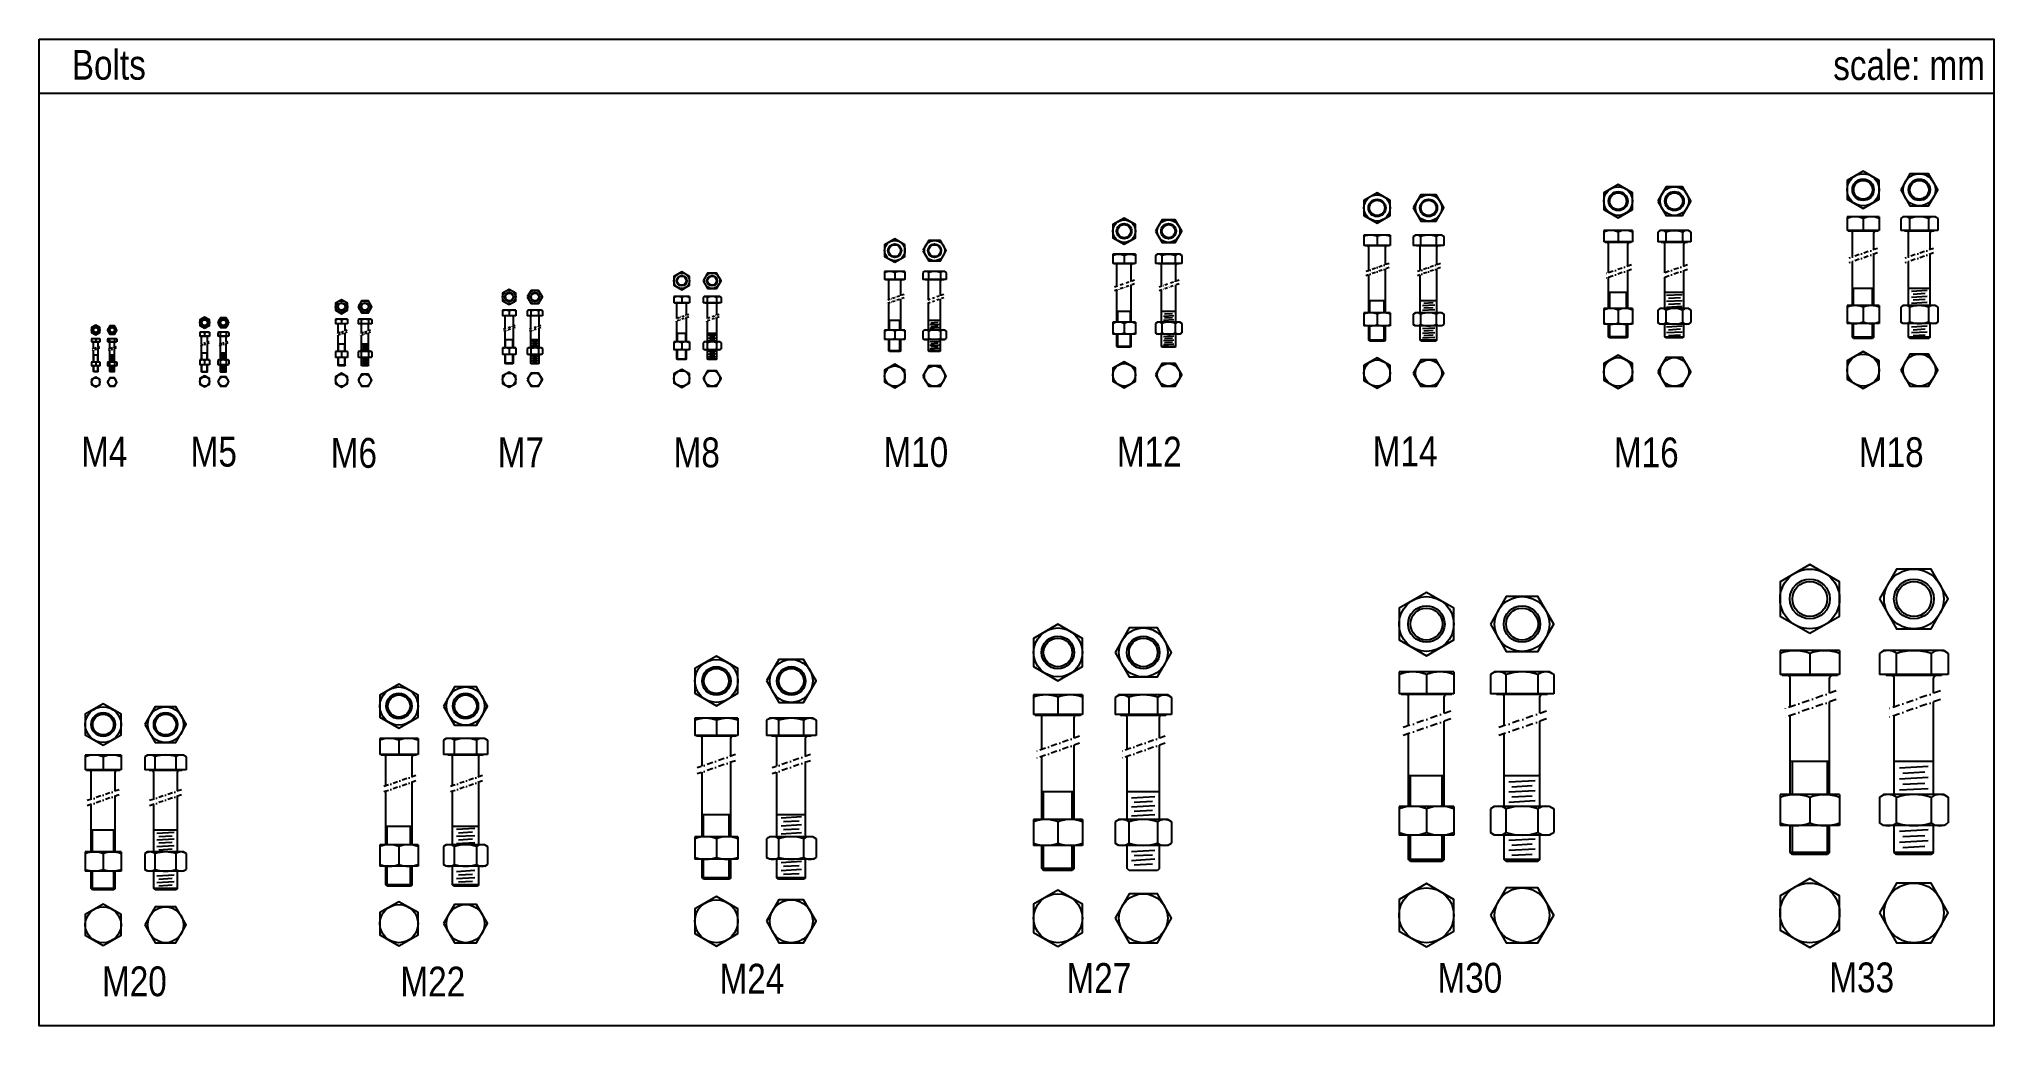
# Model space of a CAD drawing. Extents: x 2154 to 3794, y 411 to 1238.
import ezdxf
from ezdxf.enums import TextEntityAlignment as Align

# ---------------------------------------------------------------- set-up
doc = ezdxf.new("R2010")
doc.units = 0
doc.header["$MEASUREMENT"] = 0
doc.linetypes.add('TRATTO-PUNTO', pattern=[1, 0.5, -0.25, 0, -0.25])
doc.layers.add('Bolts', color=7, linetype='CONTINUOUS')
doc.styles.add('ROMANS', font='ARIAL.TTF')

msp = doc.modelspace()

# ---------------------------------------------------------------- texts
at = {"layer": 'Bolts', "color": 3, "style": 'ROMANS', "width": 0.8}
for s, p in [('Bolts', (2244, 1204.2)), ('scale: mm', (3786.7, 1203.9))]:
    msp.add_text(s, height=25, dxfattribs=at).set_placement(p, align=Align.RIGHT)
for s, p in [('M4', (2209.1, 879.8)), ('M5', (2301, 879.8)), ('M6', (2418.5, 878.8)), ('M7', (2558.6, 879.3)), ('M8', (2706.1, 879.2)), ('M10', (2889.9, 879.5)), ('M12', (3085.7, 879.8)), ('M14', (3300.3, 880.1)), ('M16', (3502.6, 879.2)), ('M18', (3708.1, 879.4)), ('M20', (2234.4, 435.7)), ('M22', (2484.7, 435.5)), ('M24', (2752.4, 437.9)), ('M27', (3043.4, 438.5)), ('M30', (3354.6, 438.7)), ('M33', (3683.3, 439))]:
    msp.add_text(s, height=25, dxfattribs=at).set_placement(p, align=Align.CENTER)

# ---------------------------------------------------------------- linework, layer by layer
at = {"layer": 'Bolts', "color": 1}
msp.add_line((3794.2, 1192.6), (2154.5, 1192.6), dxfattribs=at)
at = {"layer": 'Bolts'}
for p, q in [((3698, 1089.2), (3671, 1089.2)), ((3671, 1089.2), (3671, 1077.7)), ((3684.5, 1087.9), (3684.5, 1077.7)), ((3698, 1089.2), (3698, 1077.7)), ((3717.9, 1089.2), (3716.1, 1087.9)), ((3716.1, 1087.9), (3716.1, 1077.7)), ((3745.3, 1089.2), (3717.9, 1089.2)), ((3723.8, 1077.7), (3723.8, 1087.9)), ((3739.4, 1087.9), (3739.4, 1077.7)), ((3745.3, 1089.2), (3747.2, 1087.9)), ((3747.2, 1087.9), (3747.2, 1077.7)), ((3287.8, 1073.9), (3265.8, 1073.9)), ((3265.8, 1073.9), (3265.8, 1065.3)), ((3276.8, 1072.7), (3276.8, 1065.3)), ((3287.8, 1073.9), (3287.8, 1065.3)), ((3308.8, 1073.9), (3307.2, 1072.7)), ((3307.2, 1072.7), (3307.2, 1065.3)), ((3331.1, 1073.9), (3308.8, 1073.9)), ((3313.6, 1065.3), (3313.6, 1072.7)), ((3326.3, 1072.7), (3326.3, 1065.3)), ((3331.1, 1073.9), (3332.7, 1072.7)), ((3332.7, 1072.7), (3332.7, 1065.3)), ((3491, 1077.7), (3467, 1077.7)), ((3467, 1077.7), (3467, 1068.2)), ((3491, 1068.2), (3467, 1068.2)), ((3468, 1068.2), (3468, 1067.7)), ((3490, 1067.7), (3468, 1067.7)), ((3471, 1042.3), (3471, 1066.7)), ((3479, 1076.4), (3479, 1068.2)), ((3487, 1047.9), (3487, 1066.7)), ((3490, 1068.2), (3490, 1067.7)), ((3491, 1077.7), (3491, 1068.2)), ((3514, 1077.7), (3512.3, 1076.4)), ((3512.3, 1076.4), (3512.3, 1068.2)), ((3540, 1068.2), (3512.3, 1068.2)), ((3538.4, 1077.7), (3514, 1077.7)), ((3515.2, 1068.2), (3515.2, 1067.7)), ((3537.2, 1067.7), (3515.2, 1067.7)), ((3518.2, 1042.3), (3518.2, 1066.7)), ((3519.2, 1068.2), (3519.2, 1076.4)), ((3533.1, 1076.4), (3533.1, 1068.2)), ((3534.2, 1047.9), (3534.2, 1066.7)), ((3537.2, 1068.2), (3537.2, 1067.7)), ((3538.4, 1077.7), (3540, 1076.4)), ((3540, 1076.4), (3540, 1068.2)), ((3698, 1077.7), (3671, 1077.7)), ((3672, 1077.7), (3672, 1077.2)), ((3697, 1077.2), (3672, 1077.2)), ((3675.5, 1055.5), (3675.5, 1076.2)), ((3693.5, 1061.7), (3693.5, 1076.2)), ((3697, 1077.7), (3697, 1077.2)), ((3747.2, 1077.7), (3716.1, 1077.7)), ((3719.1, 1077.7), (3719.1, 1077.2)), ((3744.1, 1077.2), (3719.1, 1077.2)), ((3722.6, 1055.5), (3722.6, 1076.2)), ((3740.6, 1061.7), (3740.6, 1076.2)), ((3744.1, 1077.7), (3744.1, 1077.2)), ((3074.1, 1057.8), (3055.1, 1057.8)), ((3055.1, 1057.8), (3055.1, 1050.1)), ((3074.1, 1050.1), (3055.1, 1050.1)), ((3055.9, 1050.1), (3055.9, 1049.8)), ((3073.4, 1049.8), (3055.9, 1049.8)), ((3064.6, 1056.8), (3064.6, 1050.1)), ((3073.4, 1050.1), (3073.4, 1049.8)), ((3074.1, 1057.8), (3074.1, 1050.1)), ((3092.3, 1057.8), (3091, 1056.8)), ((3091, 1056.8), (3091, 1050.1)), ((3112.9, 1050.1), (3091, 1050.1)), ((3111.6, 1057.8), (3092.3, 1057.8)), ((3093.2, 1050.1), (3093.2, 1049.8)), ((3110.7, 1049.8), (3093.2, 1049.8)), ((3096.5, 1050.1), (3096.5, 1056.8)), ((3107.4, 1056.8), (3107.4, 1050.1)), ((3110.7, 1050.1), (3110.7, 1049.8)), ((3111.6, 1057.8), (3112.9, 1056.8)), ((3112.9, 1056.8), (3112.9, 1050.1)), ((3287.8, 1065.3), (3265.8, 1065.3)), ((3266.7, 1065.3), (3266.7, 1064.9)), ((3286.8, 1064.9), (3266.7, 1064.9)), ((3269.8, 1044.2), (3269.8, 1064)), ((3283.8, 1049), (3283.8, 1064)), ((3286.8, 1065.3), (3286.8, 1064.9)), ((3332.7, 1065.3), (3307.2, 1065.3)), ((3309.9, 1065.3), (3309.9, 1064.9)), ((3330, 1064.9), (3309.9, 1064.9)), ((3313, 1044.2), (3313, 1064)), ((3327, 1049), (3327, 1064)), ((3330, 1065.3), (3330, 1064.9)), ((3675.5, 1014.8), (3675.5, 1051.6)), ((3693.5, 1014.8), (3693.5, 1057.9)), ((3722.6, 1014.8), (3722.6, 1051.6)), ((3740.6, 1014.8), (3740.6, 1057.9)), ((2880.7, 1043.3), (2863.7, 1043.3)), ((2863.7, 1043.3), (2863.7, 1036.7)), ((2880.7, 1036.7), (2863.7, 1036.7)), ((2864.4, 1036.7), (2864.4, 1036.3)), ((2880, 1036.3), (2864.4, 1036.3)), ((2867.2, 1019.6), (2867.2, 1035.6)), ((2872.2, 1042.4), (2872.2, 1036.7)), ((2877.2, 1023.1), (2877.2, 1035.6)), ((2880, 1036.7), (2880, 1036.3)), ((2880.7, 1043.3), (2880.7, 1036.7)), ((2897, 1043.3), (2895.8, 1042.4)), ((2895.8, 1042.4), (2895.8, 1036.7)), ((2915.4, 1036.7), (2895.8, 1036.7)), ((2914.3, 1043.3), (2897, 1043.3)), ((2897.8, 1036.7), (2897.8, 1036.3)), ((2913.4, 1036.3), (2897.8, 1036.3)), ((2900.6, 1019.6), (2900.6, 1035.6)), ((2900.7, 1036.7), (2900.7, 1042.4)), ((2910.5, 1042.4), (2910.5, 1036.7)), ((2910.6, 1023.1), (2910.6, 1035.6)), ((2913.4, 1036.7), (2913.4, 1036.3)), ((2914.3, 1043.3), (2915.4, 1042.4)), ((2915.4, 1042.4), (2915.4, 1036.7)), ((3058.6, 1031), (3058.6, 1049)), ((3070.6, 1035.1), (3070.6, 1049)), ((3095.9, 1031), (3095.9, 1049)), ((3107.9, 1035.1), (3107.9, 1049)), ((3269.8, 1008.8), (3269.8, 1040.6)), ((3283.8, 1008.8), (3283.8, 1045.5)), ((3313, 1008.8), (3313, 1040.6)), ((3327, 1008.8), (3327, 1045.5)), ((3471, 1012.3), (3471, 1038.5)), ((3487, 1012.3), (3487, 1044)), ((3518.2, 1012.3), (3518.2, 1038.5)), ((3534.2, 1012.3), (3534.2, 1044)), ((2700, 1022.3), (2687, 1022.3)), ((2687, 1022.3), (2687, 1017)), ((2700, 1017), (2687, 1017)), ((2687.5, 1017), (2687.5, 1016.8)), ((2699.4, 1016.8), (2687.5, 1016.8)), ((2693.5, 1021.6), (2693.5, 1017)), ((2699.4, 1017), (2699.4, 1016.8)), ((2700, 1022.3), (2700, 1017)), ((2712.4, 1022.3), (2711.5, 1021.6)), ((2711.5, 1021.6), (2711.5, 1017)), ((2726.5, 1017), (2711.5, 1017)), ((2725.6, 1022.3), (2712.4, 1022.3)), ((2713, 1017), (2713, 1016.8)), ((2724.9, 1016.8), (2713, 1016.8)), ((2715.2, 1017), (2715.2, 1021.6)), ((2722.7, 1021.6), (2722.7, 1017)), ((2724.9, 1017), (2724.9, 1016.8)), ((2725.6, 1022.3), (2726.5, 1021.6)), ((2726.5, 1021.6), (2726.5, 1017)), ((2867.2, 994.3), (2867.2, 1016.9)), ((2877.2, 994.3), (2877.2, 1020.4)), ((2900.6, 994.3), (2900.6, 1016.9)), ((2910.6, 994.3), (2910.6, 1020.4)), ((3058.6, 1000.9), (3058.6, 1027.9)), ((3070.6, 1000.9), (3070.6, 1032.1)), ((3095.9, 1000.9), (3095.9, 1027.9)), ((3107.9, 1000.9), (3107.9, 1032.1)), ((3283.8, 1018.9), (3269.8, 1018.9)), ((3270.7, 1008.8), (3270.7, 1018.9)), ((3282.8, 1008.8), (3282.8, 1018.9)), ((3327, 1018.9), (3313, 1018.9)), ((3316, 1016.8), (3323.9, 1017.3)), ((3487, 1025.7), (3471, 1025.7)), ((3472, 1012.3), (3472, 1025.7)), ((3486, 1012.3), (3486, 1025.7)), ((3534.2, 1025.7), (3518.2, 1025.7)), ((3519.7, 1023.4), (3532.7, 1024.2)), ((3519.7, 1018.4), (3532.7, 1019.2)), ((3521.2, 1021), (3531.2, 1021.6)), ((3693.5, 1029.2), (3675.5, 1029.2)), ((3676.5, 1014.8), (3676.5, 1029.2)), ((3692.5, 1014.8), (3692.5, 1029.2)), ((3740.6, 1029.2), (3722.6, 1029.2)), ((3725.1, 1026.9), (3738.1, 1027.7)), ((3725.1, 1021.9), (3738.1, 1022.7)), ((3725.1, 1016.9), (3738.1, 1017.7)), ((3726.6, 1024.5), (3736.6, 1025.1)), ((3726.6, 1019.5), (3736.6, 1020.1)), ((2413.2, 1003.4), (2403.2, 1003.4)), ((2403.2, 1003.4), (2403.2, 999.6)), ((2408.2, 1002.8), (2408.2, 999.6)), ((2413.2, 1003.4), (2413.2, 999.6)), ((2422.7, 1003.4), (2422, 1002.8)), ((2422, 1002.8), (2422, 999.6)), ((2432.9, 1003.4), (2422.7, 1003.4)), ((2424.9, 999.6), (2424.9, 1002.8)), ((2430.7, 1002.8), (2430.7, 999.6)), ((2432.9, 1003.4), (2433.6, 1002.8)), ((2433.6, 1002.8), (2433.6, 999.6)), ((2554.3, 1010.9), (2543.3, 1010.9)), ((2543.3, 1010.9), (2543.3, 1006.3)), ((2554.3, 1006.3), (2543.3, 1006.3)), ((2543.7, 1006.3), (2543.7, 1006.1)), ((2553.8, 1006.1), (2543.7, 1006.1)), ((2545.3, 995.2), (2545.3, 1005.6)), ((2548.8, 1010.3), (2548.8, 1006.3)), ((2552.3, 997.6), (2552.3, 1005.6)), ((2553.8, 1006.3), (2553.8, 1006.1)), ((2554.3, 1010.9), (2554.3, 1006.3)), ((2564.8, 1010.9), (2564, 1010.3)), ((2564, 1010.3), (2564, 1006.3)), ((2576.7, 1006.3), (2564, 1006.3)), ((2575.9, 1010.9), (2564.8, 1010.9)), ((2565.3, 1006.3), (2565.3, 1006.1)), ((2575.4, 1006.1), (2565.3, 1006.1)), ((2566.9, 995.2), (2566.9, 1005.6)), ((2567.2, 1006.3), (2567.2, 1010.3)), ((2573.5, 1010.3), (2573.5, 1006.3)), ((2573.9, 997.5), (2573.9, 1005.6)), ((2575.4, 1006.3), (2575.4, 1006.1)), ((2575.9, 1010.9), (2576.7, 1010.3)), ((2576.7, 1010.3), (2576.7, 1006.3)), ((2689.5, 1003.9), (2689.5, 1016.2)), ((2689.5, 984.3), (2689.5, 1001.8)), ((2697.5, 1006.7), (2697.5, 1016.2)), ((2697.5, 984.3), (2697.5, 1004.6)), ((2715, 1003.9), (2715, 1016.2)), ((2715, 984.3), (2715, 1001.8)), ((2723, 1006.7), (2723, 1016.2)), ((2723, 984.3), (2723, 1004.6)), ((2877.2, 1002.3), (2867.2, 1002.3)), ((2867.9, 994.3), (2867.9, 1002.3)), ((2876.5, 994.3), (2876.5, 1002.3)), ((2910.6, 1002.3), (2900.6, 1002.3)), ((2910.6, 1002.3), (2900.6, 1002.3)), ((2902.6, 1000.4), (2908.6, 1000.8)), ((3074.1, 1000.9), (3055.1, 1000.9)), ((3055.1, 1000.9), (3055.1, 990.9)), ((3070.6, 1009.8), (3058.6, 1009.8)), ((3059.4, 1000.9), (3059.4, 1009.8)), ((3069.9, 1000.9), (3069.9, 1009.8)), ((3074.1, 1000.9), (3074.1, 990.9)), ((3092.3, 1000.9), (3091, 999.9)), ((3111.6, 1000.9), (3092.3, 1000.9)), ((3107.8, 1009.8), (3096.1, 1009.8)), ((3107.8, 1009.8), (3096.1, 1009.8)), ((3097.5, 1006), (3106.4, 1006.5)), ((3097.5, 1002.6), (3106.4, 1003.1)), ((3098.6, 1007.8), (3105.3, 1008.1)), ((3098.6, 1004.4), (3105.3, 1004.8)), ((3111.6, 1000.9), (3112.9, 999.9)), ((3287.8, 1008.8), (3265.8, 1008.8)), ((3265.8, 1008.8), (3265.8, 997.8)), ((3276.8, 1007.6), (3276.8, 998.9)), ((3287.8, 1008.8), (3287.8, 997.8)), ((3308.8, 1008.8), (3307.2, 1007.6)), ((3307.2, 1007.6), (3307.2, 998.9)), ((3331.1, 1008.8), (3308.8, 1008.8)), ((3313.6, 998.9), (3313.6, 1007.6)), ((3314.8, 1014.8), (3325.1, 1015.4)), ((3314.8, 1010.9), (3325.1, 1011.4)), ((3316, 1012.9), (3323.9, 1013.3)), ((3326.3, 1007.6), (3326.3, 998.9)), ((3331.1, 1008.8), (3332.7, 1007.6)), ((3332.7, 1007.6), (3332.7, 998.9)), ((3491, 1012.3), (3467, 1012.3)), ((3467, 1012.3), (3467, 999.3)), ((3479, 1011), (3479, 1000.5)), ((3491, 1012.3), (3491, 999.3)), ((3514, 1012.3), (3512.3, 1011)), ((3512.3, 1011), (3512.3, 1000.5)), ((3514, 999.3), (3512.3, 1000.5)), ((3538.4, 1012.3), (3514, 1012.3)), ((3519.2, 1000.5), (3519.2, 1011)), ((3519.7, 1013.4), (3532.7, 1014.2)), ((3521.2, 1016), (3531.2, 1016.6)), ((3533.1, 1011), (3533.1, 1000.5)), ((3538.4, 1012.3), (3540, 1011)), ((3538.4, 999.3), (3540, 1000.5)), ((3540, 1011), (3540, 1000.5)), ((3698, 1014.8), (3671, 1014.8)), ((3671, 1014.8), (3671, 999.8)), ((3684.5, 1013.5), (3684.5, 1001)), ((3698, 1014.8), (3698, 999.8)), ((3717.9, 1014.8), (3716.1, 1013.5)), ((3716.1, 1013.5), (3716.1, 1001)), ((3717.9, 999.8), (3716.1, 1001)), ((3745.3, 1014.8), (3717.9, 1014.8)), ((3723.8, 1001), (3723.8, 1013.5)), ((3739.4, 1013.5), (3739.4, 1001)), ((3745.3, 1014.8), (3747.2, 1013.5)), ((3745.3, 999.8), (3747.2, 1001)), ((3747.2, 1013.5), (3747.2, 1001)), ((2205.5, 987), (2198.5, 987)), ((2198.5, 987), (2198.5, 984.4)), ((2205.5, 984.4), (2198.5, 984.4)), ((2198.8, 984.4), (2198.8, 984.2)), ((2205.2, 984.2), (2198.8, 984.2)), ((2200, 978.5), (2200, 983.9)), ((2202, 986.7), (2202, 984.4)), ((2204, 979.8), (2204, 983.9)), ((2205.2, 984.4), (2205.2, 984.2)), ((2205.5, 987), (2205.5, 984.4)), ((2212.2, 987), (2211.7, 986.7)), ((2211.7, 986.7), (2211.7, 984.4)), ((2219.8, 984.4), (2211.7, 984.4)), ((2219.3, 987), (2212.2, 987)), ((2212.5, 984.4), (2212.5, 984.2)), ((2218.9, 984.2), (2212.5, 984.2)), ((2213.7, 984.4), (2213.7, 986.7)), ((2213.7, 978.5), (2213.7, 983.9)), ((2217.7, 979.8), (2217.7, 983.9)), ((2217.8, 986.7), (2217.8, 984.4)), ((2218.9, 984.4), (2218.9, 984.2)), ((2219.3, 987), (2219.8, 986.7)), ((2219.8, 986.7), (2219.8, 984.4)), ((2297.3, 992.4), (2289.3, 992.4)), ((2289.3, 992.4), (2289.3, 989.1)), ((2297.3, 989.1), (2289.3, 989.1)), ((2289.6, 989.1), (2289.6, 988.9)), ((2297, 988.9), (2289.6, 988.9)), ((2290.8, 982.4), (2290.8, 988.6)), ((2293.3, 992), (2293.3, 989.1)), ((2295.8, 984.1), (2295.8, 988.6)), ((2297, 989.1), (2297, 988.9)), ((2297.3, 992.4), (2297.3, 989.1)), ((2304.9, 992.4), (2304.4, 992)), ((2304.4, 992), (2304.4, 989.1)), ((2313.6, 989.1), (2304.4, 989.1)), ((2313.1, 992.4), (2304.9, 992.4)), ((2305.3, 989.1), (2305.3, 988.9)), ((2312.7, 988.9), (2305.3, 988.9)), ((2306.5, 982.4), (2306.5, 988.6)), ((2306.7, 989.1), (2306.7, 992)), ((2311.3, 992), (2311.3, 989.1)), ((2311.5, 984.1), (2311.5, 988.6)), ((2312.7, 989.1), (2312.7, 988.9)), ((2313.1, 992.4), (2313.6, 992)), ((2313.6, 992), (2313.6, 989.1)), ((2413.2, 999.6), (2403.2, 999.6)), ((2403.6, 999.6), (2403.6, 999.4)), ((2412.8, 999.4), (2403.6, 999.4)), ((2405.2, 991.5), (2405.2, 998.9)), ((2405.2, 976.4), (2405.2, 989.9)), ((2411.2, 993.6), (2411.2, 998.9)), ((2411.2, 976.4), (2411.2, 992)), ((2412.8, 999.6), (2412.8, 999.4)), ((2433.6, 999.6), (2422, 999.6)), ((2423.2, 999.6), (2423.2, 999.4)), ((2432.4, 999.4), (2423.2, 999.4)), ((2424.8, 991.5), (2424.8, 998.9)), ((2424.8, 976.4), (2424.8, 989.9)), ((2430.8, 993.6), (2430.8, 998.9)), ((2430.8, 976.4), (2430.8, 992)), ((2432.4, 999.6), (2432.4, 999.4)), ((2545.3, 979.3), (2545.3, 993.4)), ((2552.3, 986.1), (2545.3, 986.1)), ((2545.7, 979.3), (2545.7, 986.1)), ((2551.8, 979.3), (2551.8, 986.1)), ((2552.3, 979.3), (2552.3, 995.8)), ((2566.9, 979.3), (2566.9, 993.5)), ((2573.9, 986.1), (2566.9, 986.1)), ((2567.8, 985), (2572.9, 985.3)), ((2568.4, 984), (2572.3, 984.3)), ((2573.9, 979.3), (2573.9, 995.8)), ((2700, 984.3), (2687, 984.3)), ((2687, 984.3), (2687, 977.8)), ((2697.5, 991.5), (2689.5, 991.5)), ((2690, 984.3), (2690, 991.5)), ((2696.9, 984.3), (2696.9, 991.5)), ((2700, 984.3), (2700, 977.8)), ((2712.4, 984.3), (2711.5, 983.6)), ((2725.6, 984.3), (2712.4, 984.3)), ((2723, 991.5), (2715, 991.5)), ((2723, 991.5), (2715, 991.5)), ((2716, 989.9), (2722, 990.3)), ((2716, 987.6), (2722, 987.9)), ((2716, 985.3), (2722, 985.6)), ((2716.7, 988.8), (2721.3, 989.1)), ((2716.7, 986.5), (2721.3, 986.7)), ((2725.6, 984.3), (2726.5, 983.6)), ((2880.7, 994.3), (2863.7, 994.3)), ((2863.7, 994.3), (2863.7, 986.3)), ((2880.7, 986.3), (2863.7, 986.3)), ((2867.2, 977), (2867.2, 986.3)), ((2867.9, 976.3), (2867.9, 986.3)), ((2872.2, 993.4), (2872.2, 987.2)), ((2876.5, 976.3), (2876.5, 986.3)), ((2877.2, 977), (2877.2, 986.3)), ((2880.7, 994.3), (2880.7, 986.3)), ((2897, 994.3), (2895.8, 993.4)), ((2895.8, 993.4), (2895.8, 987.2)), ((2897, 986.3), (2895.8, 987.2)), ((2914.3, 994.3), (2897, 994.3)), ((2914.3, 986.3), (2897, 986.3)), ((2900.6, 977), (2900.6, 986.3)), ((2900.7, 987.2), (2900.7, 993.4)), ((2901.7, 998.9), (2909.6, 999.3)), ((2901.7, 995.8), (2909.6, 996.3)), ((2901.7, 984.6), (2909.6, 985)), ((2902.6, 997.4), (2908.6, 997.7)), ((2910.5, 993.4), (2910.5, 987.2)), ((2910.6, 977), (2910.6, 986.3)), ((2914.3, 994.3), (2915.4, 993.4)), ((2914.3, 986.3), (2915.4, 987.2)), ((2915.4, 993.4), (2915.4, 987.2)), ((3074.1, 990.9), (3055.1, 990.9)), ((3058.6, 980.5), (3058.6, 990.9)), ((3059.4, 979.8), (3059.4, 990.9)), ((3064.6, 999.9), (3064.6, 991.9)), ((3069.9, 979.8), (3069.9, 990.9)), ((3070.6, 980.5), (3070.6, 990.9)), ((3091, 999.9), (3091, 991.9)), ((3092.3, 990.9), (3091, 991.9)), ((3111.6, 990.9), (3092.3, 990.9)), ((3095.9, 980.5), (3095.9, 990.9)), ((3096.5, 991.9), (3096.5, 999.9)), ((3097.5, 989), (3106.4, 989.5)), ((3097.5, 985.6), (3106.4, 986.1)), ((3098.6, 987.3), (3105.3, 987.7)), ((3098.6, 983.9), (3105.3, 984.3)), ((3107.4, 999.9), (3107.4, 991.9)), ((3107.9, 980.5), (3107.9, 990.9)), ((3111.6, 990.9), (3112.9, 991.9)), ((3112.9, 999.9), (3112.9, 991.9)), ((3287.8, 997.8), (3265.8, 997.8)), ((3269.8, 985.8), (3269.8, 997.8)), ((3270.7, 984.9), (3269.8, 985.8)), ((3283.7, 985.8), (3269.8, 985.8)), ((3270.7, 984.9), (3270.7, 997.8)), ((3282.8, 984.9), (3270.7, 984.9)), ((3282.8, 984.9), (3282.8, 997.8)), ((3283.8, 985.8), (3282.8, 984.9)), ((3283.8, 985.8), (3283.8, 997.8)), ((3308.8, 997.8), (3307.2, 998.9)), ((3331.1, 997.8), (3308.8, 997.8)), ((3313, 985.8), (3313, 997.8)), ((3326.9, 985.8), (3313, 985.8)), ((3313.9, 984.9), (3313, 985.8)), ((3326, 984.9), (3313.9, 984.9)), ((3314.8, 995.6), (3325.1, 996.1)), ((3314.8, 991.6), (3325.1, 992.2)), ((3314.8, 987.7), (3325.1, 988.3)), ((3316, 993.7), (3323.9, 994.1)), ((3316, 989.7), (3323.9, 990.2)), ((3327, 985.8), (3326, 984.9)), ((3327, 985.8), (3327, 997.8)), ((3331.1, 997.8), (3332.7, 998.9)), ((3491, 999.3), (3467, 999.3)), ((3471, 988.7), (3471, 999.3)), ((3472, 987.7), (3471, 988.7)), ((3487, 988.7), (3471, 988.7)), ((3472, 987.7), (3472, 999.3)), ((3486, 987.7), (3472, 987.7)), ((3486, 987.7), (3486, 999.3)), ((3487, 988.7), (3486, 987.7)), ((3487, 988.7), (3487, 999.3)), ((3538.4, 999.3), (3514, 999.3)), ((3518.2, 988.7), (3518.2, 999.3)), ((3519.2, 987.7), (3518.2, 988.7)), ((3518.2, 988.7), (3534.2, 988.7)), ((3533.2, 987.7), (3519.2, 987.7)), ((3519.7, 997.1), (3532.7, 997.8)), ((3519.7, 992.1), (3532.7, 992.8)), ((3521.2, 994.6), (3531.2, 995.2)), ((3521.2, 989.6), (3531.2, 990.2)), ((3534.2, 988.7), (3533.2, 987.7)), ((3534.2, 988.7), (3534.2, 999.3)), ((3698, 999.8), (3671, 999.8)), ((3675.5, 988.2), (3675.5, 999.8)), ((3676.5, 987.2), (3675.5, 988.2)), ((3693.5, 988.2), (3675.5, 988.2)), ((3676.5, 987.2), (3676.5, 999.8)), ((3692.5, 987.2), (3676.5, 987.2)), ((3692.5, 987.2), (3692.5, 999.8)), ((3693.5, 988.2), (3692.5, 987.2)), ((3693.5, 988.2), (3693.5, 999.8)), ((3745.3, 999.8), (3717.9, 999.8)), ((3722.6, 988.2), (3722.6, 999.8)), ((3723.6, 987.2), (3722.6, 988.2)), ((3740.6, 988.2), (3722.6, 988.2)), ((3739.6, 987.2), (3723.6, 987.2)), ((3725.1, 997.1), (3738.1, 997.8)), ((3725.1, 992.1), (3738.1, 992.8)), ((3726.6, 994.6), (3736.6, 995.2)), ((3726.6, 989.6), (3736.6, 990.2)), ((3740.6, 988.2), (3739.6, 987.2)), ((3740.6, 988.2), (3740.6, 999.8)), ((2200, 967.4), (2200, 977.3)), ((2204, 973.2), (2200, 973.2)), ((2200.3, 967.4), (2200.3, 973.2)), ((2203.7, 967.4), (2203.7, 973.2)), ((2204, 967.4), (2204, 978.7)), ((2213.7, 967.4), (2213.7, 977.3)), ((2217.7, 973.2), (2213.7, 973.2)), ((2214.1, 972.3), (2217.4, 972.4)), ((2214.1, 971), (2217.4, 971.2)), ((2214.1, 969.8), (2217.4, 969.9)), ((2214.1, 968.5), (2217.4, 968.7)), ((2214.5, 972.9), (2217, 973)), ((2214.5, 971.6), (2217, 971.8)), ((2214.5, 970.4), (2217, 970.5)), ((2214.5, 969.1), (2217, 969.3)), ((2214.5, 967.9), (2217, 968)), ((2217.7, 967.4), (2217.7, 978.7)), ((2297.3, 969.2), (2289.3, 969.2)), ((2289.3, 969.2), (2289.3, 965.2)), ((2290.8, 969.2), (2290.8, 981.1)), ((2295.8, 974.9), (2290.8, 974.9)), ((2291.1, 969.2), (2291.1, 974.9)), ((2293.3, 968.8), (2293.3, 965.6)), ((2295.5, 969.2), (2295.5, 974.9)), ((2295.8, 969.2), (2295.8, 982.9)), ((2297.3, 969.2), (2297.3, 965.2)), ((2304.9, 969.2), (2304.4, 968.8)), ((2304.4, 968.8), (2304.4, 965.6)), ((2313.1, 969.2), (2304.9, 969.2)), ((2306.5, 969.2), (2306.5, 981.1)), ((2311.5, 974.9), (2306.5, 974.9)), ((2306.7, 965.6), (2306.7, 968.8)), ((2307.2, 974.1), (2310.9, 974.3)), ((2307.2, 972.7), (2310.9, 972.9)), ((2307.2, 971.3), (2310.9, 971.5)), ((2307.2, 969.8), (2310.9, 970.1)), ((2307.6, 973.4), (2310.4, 973.6)), ((2307.6, 972), (2310.4, 972.2)), ((2307.6, 970.6), (2310.4, 970.7)), ((2311.3, 968.8), (2311.3, 965.6)), ((2311.5, 969.2), (2311.5, 982.9)), ((2313.1, 969.2), (2313.6, 968.8)), ((2313.6, 968.8), (2313.6, 965.6)), ((2413.2, 976.4), (2403.2, 976.4)), ((2403.2, 976.4), (2403.2, 971.4)), ((2413.2, 971.4), (2403.2, 971.4)), ((2411.2, 982.4), (2405.2, 982.4)), ((2405.2, 964.8), (2405.2, 971.4)), ((2405.6, 976.4), (2405.6, 982.4)), ((2405.6, 964.4), (2405.6, 971.4)), ((2408.2, 975.9), (2408.2, 971.9)), ((2410.8, 976.4), (2410.8, 982.4)), ((2410.8, 964.4), (2410.8, 971.4)), ((2411.2, 964.8), (2411.2, 971.4)), ((2413.2, 976.4), (2413.2, 971.4)), ((2422.7, 976.4), (2422, 975.9)), ((2422, 975.9), (2422, 971.9)), ((2422.7, 971.4), (2422, 971.9)), ((2432.9, 976.4), (2422.7, 976.4)), ((2432.9, 971.4), (2422.7, 971.4)), ((2430.8, 982.4), (2424.8, 982.4)), ((2424.8, 964.8), (2424.8, 971.4)), ((2424.9, 971.9), (2424.9, 975.9)), ((2425.5, 981.6), (2430.1, 981.8)), ((2425.5, 979.8), (2430.1, 980)), ((2425.5, 978), (2430.1, 978.3)), ((2425.5, 970.1), (2430.1, 970.3)), ((2425.5, 968.3), (2430.1, 968.5)), ((2426, 980.7), (2429.6, 980.9)), ((2426, 978.9), (2429.6, 979.1)), ((2426, 977.1), (2429.6, 977.3)), ((2426, 969.2), (2429.6, 969.4)), ((2426, 967.4), (2429.6, 967.6)), ((2430.7, 975.9), (2430.7, 971.9)), ((2430.8, 964.8), (2430.8, 971.4)), ((2432.9, 976.4), (2433.6, 975.9)), ((2432.9, 971.4), (2433.6, 971.9)), ((2433.6, 975.9), (2433.6, 971.9)), ((2554.3, 979.3), (2543.3, 979.3)), ((2543.3, 979.3), (2543.3, 973.8)), ((2554.3, 973.8), (2543.3, 973.8)), ((2545.3, 966.5), (2545.3, 973.8)), ((2545.7, 966.1), (2545.7, 973.8)), ((2548.8, 978.7), (2548.8, 974.4)), ((2551.8, 966.1), (2551.8, 973.8)), ((2552.3, 966.5), (2552.3, 973.8)), ((2554.3, 979.3), (2554.3, 973.8)), ((2564.8, 979.3), (2564, 978.7)), ((2564, 978.7), (2564, 974.4)), ((2564.8, 973.8), (2564, 974.4)), ((2575.9, 979.3), (2564.8, 979.3)), ((2575.9, 973.8), (2564.8, 973.8)), ((2566.9, 966.5), (2566.9, 973.8)), ((2567.2, 974.4), (2567.2, 978.7)), ((2567.8, 983), (2572.9, 983.3)), ((2567.8, 981.1), (2572.9, 981.4)), ((2567.8, 972.4), (2572.9, 972.6)), ((2567.8, 970.4), (2572.9, 970.7)), ((2567.8, 968.4), (2572.9, 968.7)), ((2568.4, 982.1), (2572.3, 982.3)), ((2568.4, 980.1), (2572.3, 980.3)), ((2568.4, 971.4), (2572.3, 971.6)), ((2568.4, 969.4), (2572.3, 969.7)), ((2568.4, 967.5), (2572.3, 967.7)), ((2573.5, 978.7), (2573.5, 974.4)), ((2573.9, 966.5), (2573.9, 973.8)), ((2575.9, 979.3), (2576.7, 978.7)), ((2575.9, 973.8), (2576.7, 974.4)), ((2576.7, 978.7), (2576.7, 974.4)), ((2700, 977.8), (2687, 977.8)), ((2689.5, 970), (2689.5, 977.8)), ((2690, 969.5), (2689.5, 970)), ((2697.5, 970), (2689.5, 970)), ((2690, 969.5), (2690, 977.8)), ((2696.9, 969.5), (2690, 969.5)), ((2693.5, 983.6), (2693.5, 978.5)), ((2696.9, 969.5), (2696.9, 977.8)), ((2697.5, 970), (2696.9, 969.5)), ((2697.5, 970), (2697.5, 977.8)), ((2711.5, 983.6), (2711.5, 978.5)), ((2712.4, 977.8), (2711.5, 978.5)), ((2725.6, 977.8), (2712.4, 977.8)), ((2715, 970), (2715, 977.8)), ((2715.5, 969.5), (2715, 970)), ((2723, 970), (2715, 970)), ((2715.2, 978.5), (2715.2, 983.6)), ((2722.4, 969.5), (2715.5, 969.5)), ((2716, 976.5), (2722, 976.8)), ((2716, 974.2), (2722, 974.5)), ((2716, 971.8), (2722, 972.2)), ((2716.7, 975.4), (2721.3, 975.6)), ((2716.7, 973), (2721.3, 973.3)), ((2716.7, 970.7), (2721.3, 971)), ((2723, 970), (2722.4, 969.5)), ((2722.7, 983.6), (2722.7, 978.5)), ((2723, 970), (2723, 977.8)), ((2725.6, 977.8), (2726.5, 978.5)), ((2726.5, 983.6), (2726.5, 978.5)), ((2867.9, 976.3), (2867.2, 977)), ((2877.2, 977), (2867.2, 977)), ((2876.5, 976.3), (2867.9, 976.3)), ((2877.2, 977), (2876.5, 976.3)), ((2901.3, 976.3), (2900.6, 977)), ((2910.6, 977), (2900.6, 977)), ((2909.9, 976.3), (2901.3, 976.3)), ((2901.7, 981.6), (2909.6, 982)), ((2901.7, 978.5), (2909.6, 979)), ((2902.6, 983.1), (2908.6, 983.5)), ((2902.6, 980.1), (2908.6, 980.4)), ((2910.6, 977), (2909.9, 976.3)), ((3059.4, 979.8), (3058.6, 980.5)), ((3070.6, 980.5), (3058.6, 980.5)), ((3069.9, 979.8), (3059.4, 979.8)), ((3070.6, 980.5), (3069.9, 979.8)), ((3107.9, 980.5), (3095.9, 980.5)), ((3096.7, 979.8), (3095.9, 980.5)), ((3107.2, 979.8), (3096.7, 979.8)), ((3097.5, 982.2), (3106.4, 982.7)), ((3107.9, 980.5), (3107.2, 979.8)), ((2205.5, 967.4), (2198.5, 967.4)), ((2198.5, 967.4), (2198.5, 964.2)), ((2205.5, 964.2), (2198.5, 964.2)), ((2200, 959.5), (2200, 964.2)), ((2200.3, 959.2), (2200, 959.5)), ((2204, 959.5), (2200, 959.5)), ((2200.3, 959.2), (2200.3, 964.2)), ((2203.7, 959.2), (2200.3, 959.2)), ((2202, 967.1), (2202, 964.6)), ((2203.7, 959.2), (2203.7, 964.2)), ((2204, 959.5), (2203.7, 959.2)), ((2204, 959.5), (2204, 964.2)), ((2205.5, 967.4), (2205.5, 964.2)), ((2212.2, 967.4), (2211.7, 967.1)), ((2211.7, 967.1), (2211.7, 964.6)), ((2212.2, 964.2), (2211.7, 964.6)), ((2219.3, 967.4), (2212.2, 967.4)), ((2219.3, 964.2), (2212.2, 964.2)), ((2213.7, 964.6), (2213.7, 967.1)), ((2213.7, 959.5), (2213.7, 964.2)), ((2214, 959.2), (2213.7, 959.5)), ((2213.7, 959.5), (2217.7, 959.5)), ((2217.4, 959.2), (2214, 959.2)), ((2214.1, 963.1), (2217.4, 963.2)), ((2214.1, 961.8), (2217.4, 962)), ((2214.1, 960.6), (2217.4, 960.7)), ((2214.5, 963.7), (2217, 963.8)), ((2214.5, 962.5), (2217, 962.6)), ((2214.5, 961.2), (2217, 961.3)), ((2214.5, 960), (2217, 960.1)), ((2217.7, 959.5), (2217.4, 959.2)), ((2217.7, 959.5), (2217.7, 964.2)), ((2217.8, 967.1), (2217.8, 964.6)), ((2219.3, 967.4), (2219.8, 967.1)), ((2219.3, 964.2), (2219.8, 964.6)), ((2219.8, 967.1), (2219.8, 964.6)), ((2297.3, 965.2), (2289.3, 965.2)), ((2290.8, 959.3), (2290.8, 965.2)), ((2291.1, 958.9), (2290.8, 959.3)), ((2295.8, 959.3), (2290.8, 959.3)), ((2291.1, 958.9), (2291.1, 965.2)), ((2295.5, 958.9), (2291.1, 958.9)), ((2295.5, 958.9), (2295.5, 965.2)), ((2295.8, 959.3), (2295.5, 958.9)), ((2295.8, 959.3), (2295.8, 965.2)), ((2304.9, 965.2), (2304.4, 965.6)), ((2313.1, 965.2), (2304.9, 965.2)), ((2306.5, 959.3), (2306.5, 965.2)), ((2306.8, 958.9), (2306.5, 959.3)), ((2306.5, 959.3), (2311.5, 959.3)), ((2311.2, 958.9), (2306.8, 958.9)), ((2307.2, 963.3), (2310.9, 963.5)), ((2307.2, 961.9), (2310.9, 962.1)), ((2307.2, 960.5), (2310.9, 960.7)), ((2307.6, 964.1), (2310.4, 964.2)), ((2307.6, 962.6), (2310.4, 962.8)), ((2307.6, 961.2), (2310.4, 961.4)), ((2307.6, 959.8), (2310.4, 959.9)), ((2311.5, 959.3), (2311.2, 958.9)), ((2311.5, 959.3), (2311.5, 965.2)), ((2313.1, 965.2), (2313.6, 965.6)), ((2405.6, 964.4), (2405.2, 964.8)), ((2411.2, 964.8), (2405.2, 964.8)), ((2410.8, 964.4), (2405.6, 964.4)), ((2411.2, 964.8), (2410.8, 964.4)), ((2425.2, 964.4), (2424.8, 964.8)), ((2424.8, 964.8), (2430.8, 964.8)), ((2430.4, 964.4), (2425.2, 964.4)), ((2425.5, 966.5), (2430.1, 966.8)), ((2426, 965.6), (2429.6, 965.8)), ((2430.8, 964.8), (2430.4, 964.4)), ((2545.7, 966.1), (2545.3, 966.5)), ((2552.3, 966.5), (2545.3, 966.5)), ((2551.8, 966.1), (2545.7, 966.1)), ((2552.3, 966.5), (2551.8, 966.1)), ((2567.3, 966.1), (2566.9, 966.5)), ((2566.9, 966.5), (2573.9, 966.5)), ((2573.4, 966.1), (2567.3, 966.1)), ((2573.9, 966.5), (2573.4, 966.1)), ((3664.8, 725.5), (3614.8, 725.5)), ((3614.8, 725.5), (3614.8, 705.4)), ((3639.8, 723.2), (3639.8, 705.4)), ((3664.8, 725.5), (3664.8, 705.4)), ((3701.7, 725.5), (3698.2, 723.2)), ((3698.2, 723.2), (3698.2, 705.4)), ((3752.4, 725.5), (3701.7, 725.5)), ((3712.6, 705.4), (3712.6, 723.2)), ((3741.5, 723.2), (3741.5, 705.4)), ((3752.4, 725.5), (3755.9, 723.2)), ((3755.9, 723.2), (3755.9, 705.4)), ((3341.2, 707.6), (3295.2, 707.6)), ((3295.2, 707.6), (3295.2, 689.4)), ((3318.2, 705.4), (3318.2, 689.4)), ((3341.2, 707.6), (3341.2, 689.4)), ((3375.1, 707.6), (3371.9, 705.4)), ((3371.9, 705.4), (3371.9, 689.4)), ((3421.8, 707.6), (3375.1, 707.6)), ((3385.2, 689.4), (3385.2, 705.4)), ((3411.7, 705.4), (3411.7, 689.4)), ((3421.8, 707.6), (3425, 705.4)), ((3425, 705.4), (3425, 689.4)), ((3664.8, 705.4), (3614.8, 705.4)), ((3616.7, 705.4), (3616.7, 704.5)), ((3663, 705.4), (3663, 704.5)), ((3755.9, 705.4), (3698.2, 705.4)), ((3703.9, 705.4), (3703.9, 704.5)), ((3750.2, 705.4), (3750.2, 704.5)), ((3341.2, 689.4), (3295.2, 689.4)), ((3296.9, 689.4), (3296.9, 688.6)), ((3339.5, 689.4), (3339.5, 688.6)), ((3425, 689.4), (3371.9, 689.4)), ((3377.1, 689.4), (3377.1, 688.6)), ((3419.7, 689.4), (3419.7, 688.6)), ((3663, 704.5), (3616.7, 704.5)), ((3623.3, 678.3), (3623.3, 702.6)), ((3656.3, 689.7), (3656.3, 702.6)), ((3750.2, 704.5), (3703.9, 704.5)), ((3710.6, 678.3), (3710.6, 702.6)), ((3743.6, 689.7), (3743.6, 702.6)), ((3029.6, 688.3), (2988.6, 688.3)), ((2988.6, 688.3), (2988.6, 671.9)), ((3009.1, 686.3), (3009.1, 671.9)), ((3029.6, 688.3), (3029.6, 671.9)), ((3059.9, 688.3), (3057, 686.3)), ((3057, 686.3), (3057, 671.9)), ((3101.5, 688.3), (3059.9, 688.3)), ((3068.8, 671.9), (3068.8, 686.3)), ((3092.5, 686.3), (3092.5, 671.9)), ((3101.5, 688.3), (3104.3, 686.3)), ((3104.3, 686.3), (3104.3, 671.9)), ((3339.5, 688.6), (3296.9, 688.6)), ((3303.2, 662.5), (3303.2, 686.9)), ((3333.2, 673), (3333.2, 686.9)), ((3419.7, 688.6), (3377.1, 688.6)), ((3383.4, 662.5), (3383.4, 686.9)), ((3413.4, 673), (3413.4, 686.9)), ((3656.3, 604.8), (3656.3, 682.6)), ((3743.6, 604.8), (3743.6, 682.6)), ((2740.6, 668.8), (2704.6, 668.8)), ((2704.6, 668.8), (2704.6, 654.4)), ((2722.6, 667.1), (2722.6, 654.4)), ((2740.6, 668.8), (2740.6, 654.4)), ((2767.2, 668.8), (2764.6, 667.1)), ((2764.6, 667.1), (2764.6, 654.4)), ((2803.7, 668.8), (2767.2, 668.8)), ((2775, 654.4), (2775, 667.1)), ((2795.8, 667.1), (2795.8, 654.4)), ((2803.7, 668.8), (2806.2, 667.1)), ((2806.2, 667.1), (2806.2, 654.4)), ((3029.6, 671.9), (2988.6, 671.9)), ((2990.1, 671.9), (2990.1, 671.2)), ((3028.1, 671.2), (2990.1, 671.2)), ((2995.6, 642.7), (2995.6, 669.7)), ((3022.6, 652), (3022.6, 669.7)), ((3028.1, 671.9), (3028.1, 671.2)), ((3104.3, 671.9), (3057, 671.9)), ((3061.7, 671.9), (3061.7, 671.2)), ((3099.6, 671.2), (3061.7, 671.2)), ((3067.2, 642.7), (3067.2, 669.7)), ((3094.2, 652), (3094.2, 669.7)), ((3099.6, 671.9), (3099.6, 671.2)), ((3333.2, 594.9), (3333.2, 666.4)), ((3413.4, 594.9), (3413.4, 666.4)), ((3623.3, 604.8), (3623.3, 671.1)), ((3710.6, 604.8), (3710.6, 671.1)), ((2472.3, 651.9), (2440.3, 651.9)), ((2440.3, 651.9), (2440.3, 638.5)), ((2456.3, 650.4), (2456.3, 638.5)), ((2472.3, 651.9), (2472.3, 638.5)), ((2495.9, 651.9), (2493.7, 650.4)), ((2493.7, 650.4), (2493.7, 638.5)), ((2528.4, 651.9), (2495.9, 651.9)), ((2502.9, 638.5), (2502.9, 650.4)), ((2521.4, 650.4), (2521.4, 638.5)), ((2528.4, 651.9), (2530.6, 650.4)), ((2530.6, 650.4), (2530.6, 638.5)), ((2740.6, 654.4), (2704.6, 654.4)), ((2705.9, 654.4), (2705.9, 653.8)), ((2739.3, 653.8), (2705.9, 653.8)), ((2710.6, 628.6), (2710.6, 652.4)), ((2734.6, 637), (2734.6, 652.4)), ((2739.3, 654.4), (2739.3, 653.8)), ((2806.2, 654.4), (2764.6, 654.4)), ((2768.8, 654.4), (2768.8, 653.8)), ((2802.1, 653.8), (2768.8, 653.8)), ((2773.4, 628.6), (2773.4, 652.4)), ((2797.4, 637), (2797.4, 652.4)), ((2802.1, 654.4), (2802.1, 653.8)), ((3022.6, 583.8), (3022.6, 646.2)), ((3094.2, 583.8), (3094.2, 646.2)), ((3303.2, 594.9), (3303.2, 655.9)), ((3383.4, 594.9), (3383.4, 655.9)), ((2223.2, 637.9), (2193.2, 637.9)), ((2193.2, 637.9), (2193.2, 625.5)), ((2223.2, 625.5), (2193.2, 625.5)), ((2194.3, 625.5), (2194.3, 624.9)), ((2222.1, 624.9), (2194.3, 624.9)), ((2198.2, 600.8), (2198.2, 623.8)), ((2208.2, 636.5), (2208.2, 625.5)), ((2218.2, 607.8), (2218.2, 623.8)), ((2222.1, 625.5), (2222.1, 624.9)), ((2223.2, 637.9), (2223.2, 625.5)), ((2245.3, 637.9), (2243.2, 636.5)), ((2243.2, 636.5), (2243.2, 625.5)), ((2277.9, 625.5), (2243.2, 625.5)), ((2275.8, 637.9), (2245.3, 637.9)), ((2246.7, 625.5), (2246.7, 624.9)), ((2274.4, 624.9), (2246.7, 624.9)), ((2250.6, 600.8), (2250.6, 623.8)), ((2251.9, 625.5), (2251.9, 636.5)), ((2269.2, 636.5), (2269.2, 625.5)), ((2270.6, 607.8), (2270.6, 623.8)), ((2274.4, 625.5), (2274.4, 624.9)), ((2275.8, 637.9), (2277.9, 636.5)), ((2277.9, 636.5), (2277.9, 625.5)), ((2472.3, 638.5), (2440.3, 638.5)), ((2441.5, 638.5), (2441.5, 637.9)), ((2471.1, 637.9), (2441.5, 637.9)), ((2445.3, 612.1), (2445.3, 636.7)), ((2467.3, 619.7), (2467.3, 636.7)), ((2471.1, 638.5), (2471.1, 637.9)), ((2530.6, 638.5), (2493.7, 638.5)), ((2497.3, 638.5), (2497.3, 637.9)), ((2527, 637.9), (2497.3, 637.9)), ((2501.2, 612.1), (2501.2, 636.7)), ((2523.2, 619.7), (2523.2, 636.7)), ((2527, 638.5), (2527, 637.9)), ((2710.6, 569.5), (2710.6, 623.5)), ((2734.6, 569.5), (2734.6, 631.8)), ((2773.4, 569.5), (2773.4, 623.5)), ((2797.4, 569.5), (2797.4, 631.8)), ((2995.6, 583.8), (2995.6, 636.8)), ((3067.2, 583.8), (3067.2, 636.8)), ((3656.3, 632.5), (3623.3, 632.5)), ((3625.2, 604.8), (3625.2, 632.5)), ((3654.5, 604.8), (3654.5, 632.5)), ((3743.6, 632.5), (3710.6, 632.5)), ((3715, 627.2), (3739.1, 628.6)), ((3717.8, 622.7), (3736.3, 623.8)), ((2445.3, 562.7), (2445.3, 607.5)), ((2467.3, 562.7), (2467.3, 615.1)), ((2501.2, 562.7), (2501.2, 607.5)), ((2523.2, 562.7), (2523.2, 615.1)), ((3022.6, 607.2), (2995.6, 607.2)), ((2997.1, 583.8), (2997.1, 607.2)), ((3021.1, 583.8), (3021.1, 607.2)), ((3094.2, 607.2), (3067.2, 607.2)), ((3333.2, 620.6), (3303.2, 620.6)), ((3304.9, 594.9), (3304.9, 620.6)), ((3331.5, 594.9), (3331.5, 620.6)), ((3413.4, 620.6), (3383.4, 620.6)), ((3387.4, 615.5), (3409.5, 616.7)), ((3387.4, 607), (3409.5, 608.2)), ((3389.9, 611.4), (3407, 612.3)), ((3715, 618), (3739.1, 619.3)), ((3715, 608.7), (3739.1, 610)), ((3717.8, 613.5), (3736.3, 614.5)), ((2198.2, 556.7), (2198.2, 596.6)), ((2218.2, 556.7), (2218.2, 603.5)), ((2250.6, 556.7), (2250.6, 596.6)), ((2270.6, 556.7), (2270.6, 603.5)), ((3070.8, 602), (3090.5, 603.2)), ((3070.8, 594.5), (3090.5, 595.6)), ((3073.1, 598.4), (3088.3, 599.2)), ((3073.1, 590.8), (3088.3, 591.6)), ((3341.2, 594.9), (3295.2, 594.9)), ((3295.2, 594.9), (3295.2, 570.9)), ((3318.2, 592.8), (3318.2, 573.1)), ((3341.2, 594.9), (3341.2, 570.9)), ((3375.1, 594.9), (3371.9, 592.8)), ((3371.9, 592.8), (3371.9, 573.1)), ((3421.8, 594.9), (3375.1, 594.9)), ((3385.2, 573.1), (3385.2, 592.8)), ((3387.4, 598.4), (3409.5, 599.7)), ((3389.9, 602.8), (3407, 603.8)), ((3411.7, 592.8), (3411.7, 573.1)), ((3421.8, 594.9), (3425, 592.8)), ((3425, 592.8), (3425, 573.1)), ((3664.8, 604.8), (3614.8, 604.8)), ((3614.8, 604.8), (3614.8, 578.8)), ((3639.8, 602.5), (3639.8, 581.1)), ((3664.8, 604.8), (3664.8, 578.8)), ((3701.7, 604.8), (3698.2, 602.5)), ((3698.2, 602.5), (3698.2, 581.1)), ((3752.4, 604.8), (3701.7, 604.8)), ((3712.6, 581.1), (3712.6, 602.5)), ((3741.5, 602.5), (3741.5, 581.1)), ((3752.4, 604.8), (3755.9, 602.5)), ((3755.9, 602.5), (3755.9, 581.1)), ((2218.2, 574.9), (2198.2, 574.9)), ((2199.3, 556.7), (2199.3, 574.9)), ((2217.1, 556.7), (2217.1, 574.9)), ((2270.6, 574.9), (2250.6, 574.9)), ((2467.3, 577.9), (2445.3, 577.9)), ((2446.5, 562.7), (2446.5, 577.9)), ((2466.1, 562.7), (2466.1, 577.9)), ((2523.2, 577.9), (2501.2, 577.9)), ((2504.5, 575.7), (2519.9, 576.6)), ((2734.6, 587.8), (2710.6, 587.8)), ((2711.9, 569.5), (2711.9, 587.8)), ((2733.3, 569.5), (2733.3, 587.8)), ((2797.4, 587.8), (2773.4, 587.8)), ((2776.8, 585.3), (2794.1, 586.3)), ((2776.8, 578.7), (2794.1, 579.6)), ((2778.8, 582.1), (2792.1, 582.9)), ((2778.8, 575.5), (2792.1, 576.2)), ((3029.6, 583.8), (2988.6, 583.8)), ((2988.6, 583.8), (2988.6, 562.2)), ((3009.1, 581.9), (3009.1, 564.1)), ((3029.6, 583.8), (3029.6, 562.2)), ((3059.9, 583.8), (3057, 581.9)), ((3057, 581.9), (3057, 564.1)), ((3101.5, 583.8), (3059.9, 583.8)), ((3068.8, 564.1), (3068.8, 581.9)), ((3070.8, 586.9), (3090.5, 588)), ((3092.5, 581.9), (3092.5, 564.1)), ((3101.5, 583.8), (3104.3, 581.9)), ((3104.3, 581.9), (3104.3, 564.1)), ((3664.8, 578.8), (3614.8, 578.8)), ((3623.3, 556.3), (3623.3, 578.8)), ((3625.2, 554.5), (3625.2, 578.8)), ((3654.5, 554.5), (3654.5, 578.8)), ((3656.3, 556.3), (3656.3, 578.8)), ((3701.7, 578.8), (3698.2, 581.1)), ((3752.4, 578.8), (3701.7, 578.8)), ((3710.6, 556.3), (3710.6, 578.8)), ((3715, 574.1), (3739.1, 575.4)), ((3743.6, 556.3), (3743.6, 578.8)), ((3752.4, 578.8), (3755.9, 581.1)), ((2253.3, 572.4), (2267.8, 573.2)), ((2253.3, 566.8), (2267.8, 567.7)), ((2253.3, 561.3), (2267.8, 562.1)), ((2255, 569.7), (2266.1, 570.3)), ((2255, 564.2), (2266.1, 564.8)), ((2255, 558.6), (2266.1, 559.2)), ((2472.3, 562.7), (2440.3, 562.7)), ((2440.3, 562.7), (2440.3, 544.7)), ((2456.3, 561.2), (2456.3, 546.2)), ((2472.3, 562.7), (2472.3, 544.7)), ((2495.9, 562.7), (2493.7, 561.2)), ((2493.7, 561.2), (2493.7, 546.2)), ((2528.4, 562.7), (2495.9, 562.7)), ((2502.9, 546.2), (2502.9, 561.2)), ((2504.5, 569.8), (2519.9, 570.6)), ((2504.5, 563.8), (2519.9, 564.7)), ((2506.2, 572.8), (2518.1, 573.5)), ((2506.2, 566.9), (2518.1, 567.6)), ((2521.4, 561.2), (2521.4, 546.2)), ((2528.4, 562.7), (2530.6, 561.2)), ((2530.6, 561.2), (2530.6, 546.2)), ((2740.6, 569.5), (2704.6, 569.5)), ((2704.6, 569.5), (2704.6, 550.5)), ((2722.6, 567.8), (2722.6, 552.1)), ((2740.6, 569.5), (2740.6, 550.5)), ((2767.2, 569.5), (2764.6, 567.8)), ((2764.6, 567.8), (2764.6, 552.1)), ((2803.7, 569.5), (2767.2, 569.5)), ((2775, 552.1), (2775, 567.8)), ((2776.8, 572), (2794.1, 573)), ((2795.8, 567.8), (2795.8, 552.1)), ((2803.7, 569.5), (2806.2, 567.8)), ((2806.2, 567.8), (2806.2, 552.1)), ((3029.6, 562.2), (2988.6, 562.2)), ((2995.6, 542.7), (2995.6, 562.2)), ((2997.1, 541.2), (2997.1, 562.2)), ((3021.1, 541.2), (3021.1, 562.2)), ((3022.6, 542.7), (3022.6, 562.2)), ((3059.9, 562.2), (3057, 564.1)), ((3101.5, 562.2), (3059.9, 562.2)), ((3067.2, 542.7), (3067.2, 562.2)), ((3070.8, 557.2), (3090.5, 558.3)), ((3094.2, 542.7), (3094.2, 562.2)), ((3101.5, 562.2), (3104.3, 564.1)), ((3341.2, 570.9), (3295.2, 570.9)), ((3303.2, 550.3), (3303.2, 570.9)), ((3304.9, 548.6), (3304.9, 570.9)), ((3331.5, 548.6), (3331.5, 570.9)), ((3333.2, 550.3), (3333.2, 570.9)), ((3375.1, 570.9), (3371.9, 573.1)), ((3421.8, 570.9), (3375.1, 570.9)), ((3383.4, 550.3), (3383.4, 570.9)), ((3387.4, 566.6), (3409.5, 567.8)), ((3387.4, 558.1), (3409.5, 559.3)), ((3389.9, 562.5), (3407, 563.4)), ((3413.4, 550.3), (3413.4, 570.9)), ((3421.8, 570.9), (3425, 573.1)), ((3715, 564.8), (3739.1, 566.2)), ((3717.8, 569.6), (3736.3, 570.6)), ((3717.8, 560.3), (3736.3, 561.4)), ((2223.2, 556.7), (2193.2, 556.7)), ((2193.2, 556.7), (2193.2, 540.7)), ((2208.2, 555.3), (2208.2, 542.1)), ((2223.2, 556.7), (2223.2, 540.7)), ((2245.3, 556.7), (2243.2, 555.3)), ((2243.2, 555.3), (2243.2, 542.1)), ((2245.3, 540.7), (2243.2, 542.1)), ((2275.8, 556.7), (2245.3, 556.7)), ((2251.9, 542.1), (2251.9, 555.3)), ((2269.2, 555.3), (2269.2, 542.1)), ((2275.8, 556.7), (2277.9, 555.3)), ((2275.8, 540.7), (2277.9, 542.1)), ((2277.9, 555.3), (2277.9, 542.1)), ((2472.3, 544.7), (2440.3, 544.7)), ((2445.3, 529.1), (2445.3, 544.7)), ((2446.5, 527.9), (2446.5, 544.7)), ((2466.1, 527.9), (2466.1, 544.7)), ((2467.3, 529.1), (2467.3, 544.7)), ((2495.9, 544.7), (2493.7, 546.2)), ((2528.4, 544.7), (2495.9, 544.7)), ((2501.2, 529.1), (2501.2, 544.7)), ((2504.5, 540.4), (2519.9, 541.3)), ((2523.2, 529.1), (2523.2, 544.7)), ((2528.4, 544.7), (2530.6, 546.2)), ((2740.6, 550.5), (2704.6, 550.5)), ((2710.6, 535.1), (2710.6, 550.5)), ((2711.9, 533.8), (2711.9, 550.5)), ((2733.3, 533.8), (2733.3, 550.5)), ((2734.6, 535.1), (2734.6, 550.5)), ((2767.2, 550.5), (2764.6, 552.1)), ((2803.7, 550.5), (2767.2, 550.5)), ((2773.4, 535.1), (2773.4, 550.5)), ((2776.8, 547.9), (2794.1, 548.9)), ((2776.8, 541.2), (2794.1, 542.2)), ((2778.8, 544.7), (2792.1, 545.4)), ((2797.4, 535.1), (2797.4, 550.5)), ((2803.7, 550.5), (2806.2, 552.1)), ((2997.1, 541.2), (2995.6, 542.7)), ((3022.6, 542.7), (2995.6, 542.7)), ((3021.1, 541.2), (2997.1, 541.2)), ((3022.6, 542.7), (3021.1, 541.2)), ((3068.7, 541.2), (3067.2, 542.7)), ((3092.6, 541.2), (3068.7, 541.2)), ((3070.8, 549.6), (3090.5, 550.8)), ((3073.1, 553.6), (3088.3, 554.4)), ((3073.1, 546), (3088.3, 546.8)), ((3094.2, 542.7), (3092.6, 541.2)), ((3304.9, 548.6), (3303.2, 550.3)), ((3333.2, 550.3), (3303.2, 550.3)), ((3331.5, 548.6), (3304.9, 548.6)), ((3333.2, 550.3), (3331.5, 548.6)), ((3385.1, 548.6), (3383.4, 550.3)), ((3413.4, 550.3), (3383.4, 550.3)), ((3411.7, 548.6), (3385.1, 548.6)), ((3389.9, 554), (3407, 554.9)), ((3413.4, 550.3), (3411.7, 548.6)), ((3625.2, 554.5), (3623.3, 556.3)), ((3656.3, 556.3), (3623.3, 556.3)), ((3654.5, 554.5), (3625.2, 554.5)), ((3656.3, 556.3), (3654.5, 554.5)), ((3712.4, 554.5), (3710.6, 556.3)), ((3743.6, 556.3), (3710.6, 556.3)), ((3741.7, 554.5), (3712.4, 554.5)), ((3743.6, 556.3), (3741.7, 554.5)), ((2223.2, 540.7), (2193.2, 540.7)), ((2198.2, 526), (2198.2, 540.7)), ((2199.3, 524.9), (2198.2, 526)), ((2218.2, 526), (2198.2, 526)), ((2199.3, 524.9), (2199.3, 540.7)), ((2217.1, 524.9), (2199.3, 524.9)), ((2217.1, 524.9), (2217.1, 540.7)), ((2218.2, 526), (2217.1, 524.9)), ((2218.2, 526), (2218.2, 540.7)), ((2275.8, 540.7), (2245.3, 540.7)), ((2250.6, 526), (2250.6, 540.7)), ((2251.7, 524.9), (2250.6, 526)), ((2270.6, 526), (2250.6, 526)), ((2269.4, 524.9), (2251.7, 524.9)), ((2253.3, 536.7), (2267.8, 537.5)), ((2253.3, 531.1), (2267.8, 531.9)), ((2255, 534), (2266.1, 534.6)), ((2255, 528.4), (2266.1, 529.1)), ((2270.6, 526), (2269.4, 524.9)), ((2270.6, 526), (2270.6, 540.7)), ((2446.5, 527.9), (2445.3, 529.1)), ((2467.3, 529.1), (2445.3, 529.1)), ((2466.1, 527.9), (2446.5, 527.9)), ((2467.3, 529.1), (2466.1, 527.9)), ((2502.3, 527.9), (2501.2, 529.1)), ((2523.2, 529.1), (2501.2, 529.1)), ((2522, 527.9), (2502.3, 527.9)), ((2504.5, 534.5), (2519.9, 535.3)), ((2506.2, 537.5), (2518.1, 538.2)), ((2506.2, 531.6), (2518.1, 532.3)), ((2523.2, 529.1), (2522, 527.9)), ((2711.9, 533.8), (2710.6, 535.1)), ((2734.6, 535.1), (2710.6, 535.1)), ((2733.3, 533.8), (2711.9, 533.8)), ((2734.6, 535.1), (2733.3, 533.8)), ((2774.8, 533.8), (2773.4, 535.1)), ((2797.4, 535.1), (2773.4, 535.1)), ((2796.1, 533.8), (2774.8, 533.8)), ((2778.8, 538), (2792.1, 538.7)), ((2797.4, 535.1), (2796.1, 533.8))]:
    msp.add_line(p, q, dxfattribs=at)
at = {"layer": 'Bolts', "linetype": 'TRATTO-PUNTO', "ltscale": 6}
for p, q in [((3286.9, 1050.1), (3267.4, 1043.3)), ((3330, 1050.1), (3310.6, 1043.3)), ((3286.9, 1046.6), (3267.4, 1039.8)), ((3330, 1046.6), (3310.6, 1039.8))]:
    msp.add_line(p, q, dxfattribs=at)
at = {"layer": 'Bolts', "linetype": 'TRATTO-PUNTO', "ltscale": 8}
for p, q in [((3696.5, 1062.8), (3672.5, 1054.5)), ((3696.5, 1058.9), (3672.5, 1050.6)), ((3743.6, 1062.8), (3719.6, 1054.5)), ((3743.6, 1058.9), (3719.6, 1050.6)), ((3490.1, 1048.9), (3468.8, 1041.6)), ((3490.1, 1045.1), (3468.8, 1037.7)), ((3537.2, 1048.9), (3516, 1041.6)), ((3537.2, 1045.1), (3516, 1037.7)), ((2221.5, 608.9), (2194.9, 599.7)), ((2273.9, 608.9), (2247.2, 599.7)), ((2470.5, 620.8), (2442.1, 611)), ((2470.5, 616.2), (2442.1, 606.4)), ((2526.4, 620.8), (2497.9, 611)), ((2526.4, 616.2), (2497.9, 606.4)), ((2221.5, 604.6), (2194.9, 595.4)), ((2273.9, 604.6), (2247.2, 595.4))]:
    msp.add_line(p, q, dxfattribs=at)
at = {"layer": 'Bolts', "linetype": 'TRATTO-PUNTO', "ltscale": 5}
for p, q in [((3073.4, 1036.1), (3056.6, 1030.2)), ((3110.7, 1036.1), (3093.9, 1030.2)), ((3073.4, 1033), (3056.6, 1027.2)), ((3110.7, 1033), (3093.9, 1027.2))]:
    msp.add_line(p, q, dxfattribs=at)
at = {"layer": 'Bolts', "linetype": 'TRATTO-PUNTO', "ltscale": 4}
for p, q in [((2880, 1024.1), (2865, 1018.9)), ((2880, 1021.3), (2865, 1016.1)), ((2913.4, 1024.1), (2898.4, 1018.9)), ((2913.4, 1021.3), (2898.4, 1016.1)), ((2699.4, 1007.4), (2687.9, 1003.4)), ((2699.4, 1005.3), (2687.9, 1001.3)), ((2724.9, 1007.4), (2713.4, 1003.4)), ((2724.9, 1005.3), (2713.4, 1001.3)), ((2553.8, 998.1), (2544.1, 994.8)), ((2553.8, 996.4), (2544.1, 993)), ((2575.4, 998.1), (2565.7, 994.8)), ((2575.4, 996.4), (2565.7, 993))]:
    msp.add_line(p, q, dxfattribs=at)
at = {"layer": 'Bolts', "linetype": 'TRATTO-PUNTO', "ltscale": 3}
for p, q in [((2297, 984.5), (2289.9, 982.1)), ((2312.7, 984.5), (2305.6, 982.1)), ((2412.8, 994.1), (2403.9, 991.1)), ((2412.8, 992.5), (2403.9, 989.5)), ((2432.4, 994.1), (2423.5, 991.1)), ((2432.4, 992.5), (2423.5, 989.5)), ((2205.2, 980.3), (2199, 978.1)), ((2205.2, 979.1), (2199, 977)), ((2219, 980.3), (2212.8, 978.1)), ((2219, 979.1), (2212.8, 977)), ((2297, 983.3), (2289.9, 980.8)), ((2312.7, 983.3), (2305.6, 980.8))]:
    msp.add_line(p, q, dxfattribs=at)
at = {"layer": 'Bolts', "linetype": 'TRATTO-PUNTO', "ltscale": 12}
for p, q in [((3662, 691.7), (3617.6, 676.3)), ((3749.3, 691.7), (3704.8, 676.3)), ((3338.6, 674.8), (3297.7, 660.6)), ((3418.9, 674.8), (3378, 660.6)), ((3662, 684.5), (3617.6, 669.1)), ((3749.3, 684.5), (3704.8, 669.1)), ((3338.6, 668.2), (3297.7, 654)), ((3418.9, 668.2), (3378, 654))]:
    msp.add_line(p, q, dxfattribs=at)
at = {"layer": 'Bolts', "linetype": 'TRATTO-PUNTO', "ltscale": 10}
for p, q in [((3027.3, 653.7), (2990.9, 641)), ((3027.3, 647.8), (2990.9, 635.2)), ((3098.9, 653.7), (3062.4, 641)), ((3098.9, 647.8), (3062.4, 635.2)), ((2738.6, 638.3), (2706.6, 627.3)), ((2738.6, 633.2), (2706.6, 622.1)), ((2801.4, 638.3), (2769.4, 627.3)), ((2801.4, 633.2), (2769.4, 622.1))]:
    msp.add_line(p, q, dxfattribs=at)
at = {"layer": 'Bolts', "color": 1}
msp.add_lwpolyline([(2154.5, 1238.2), (3794.2, 1238.2), (3794.2, 410.8), (2154.5, 410.8)], close=True, dxfattribs=at)
at = {"layer": 'Bolts'}
for points in [[(3479, 1088.5), (3491, 1095.4), (3491, 1109.3), (3479, 1116.2), (3467, 1109.3), (3467, 1095.4)], [(3684.5, 1096.3), (3698, 1104.1), (3698, 1119.7), (3684.5, 1127.5), (3671, 1119.7), (3671, 1104.1)], [(3716.1, 1111.9), (3723.8, 1098.4), (3739.4, 1098.4), (3747.2, 1111.9), (3739.4, 1125.4), (3723.8, 1125.4)], [(3276.8, 1084), (3287.8, 1090.3), (3287.8, 1103), (3276.8, 1109.4), (3265.8, 1103), (3265.8, 1090.3)], [(3307.2, 1096.7), (3313.6, 1085.7), (3326.3, 1085.7), (3332.7, 1096.7), (3326.3, 1107.7), (3313.6, 1107.7)], [(3512.3, 1102.4), (3519.2, 1090.4), (3533.1, 1090.4), (3540, 1102.4), (3533.1, 1114.4), (3519.2, 1114.4)], [(3064.6, 1066.3), (3074.1, 1071.7), (3074.1, 1082.7), (3064.6, 1088.2), (3055.1, 1082.7), (3055.1, 1071.7)], [(3091, 1077.2), (3096.5, 1067.7), (3107.4, 1067.7), (3112.9, 1077.2), (3107.4, 1086.7), (3096.5, 1086.7)], [(2872.2, 1051.1), (2880.7, 1056), (2880.7, 1065.8), (2872.2, 1070.7), (2863.7, 1065.8), (2863.7, 1056)], [(2895.8, 1060.9), (2900.7, 1052.4), (2910.5, 1052.4), (2915.4, 1060.9), (2910.5, 1069.4), (2900.7, 1069.4)], [(2693.5, 1028.1), (2700, 1031.8), (2700, 1039.3), (2693.5, 1043.1), (2687, 1039.3), (2687, 1031.8)], [(2711.5, 1035.6), (2715.2, 1029.1), (2722.7, 1029.1), (2726.5, 1035.6), (2722.7, 1042.1), (2715.2, 1042.1)], [(2408.2, 1008), (2413.2, 1010.9), (2413.2, 1016.7), (2408.2, 1019.6), (2403.2, 1016.7), (2403.2, 1010.9)], [(2422, 1013.8), (2424.9, 1008.8), (2430.7, 1008.8), (2433.6, 1013.8), (2430.7, 1018.8), (2424.9, 1018.8)], [(2548.8, 1015.6), (2554.3, 1018.8), (2554.3, 1025.1), (2548.8, 1028.3), (2543.3, 1025.1), (2543.3, 1018.8)], [(2564, 1022), (2567.2, 1016.5), (2573.5, 1016.5), (2576.7, 1022), (2573.5, 1027.5), (2567.2, 1027.5)], [(2293.3, 995.9), (2297.3, 998.2), (2297.3, 1002.8), (2293.3, 1005.1), (2289.3, 1002.8), (2289.3, 998.2)], [(2304.4, 1000.5), (2306.7, 996.5), (2311.3, 996.5), (2313.6, 1000.5), (2311.3, 1004.5), (2306.7, 1004.5)], [(2202, 990.3), (2205.5, 992.3), (2205.5, 996.4), (2202, 998.4), (2198.5, 996.4), (2198.5, 992.3)], [(2211.7, 994.3), (2213.7, 990.8), (2217.8, 990.8), (2219.8, 994.3), (2217.8, 997.8), (2213.7, 997.8)], [(3064.6, 945.8), (3074.1, 951.3), (3074.1, 962.2), (3064.6, 967.7), (3055.1, 962.2), (3055.1, 951.3)], [(3276.8, 945.5), (3287.8, 951.9), (3287.8, 964.6), (3276.8, 970.9), (3265.8, 964.6), (3265.8, 951.9)], [(3307.2, 958.2), (3313.6, 947.2), (3326.3, 947.2), (3332.7, 958.2), (3326.3, 969.2), (3313.6, 969.2)], [(3479, 945.4), (3491, 952.3), (3491, 966.2), (3479, 973.1), (3467, 966.2), (3467, 952.3)], [(3512.3, 959.2), (3519.2, 947.2), (3533.1, 947.2), (3540, 959.2), (3533.1, 971.2), (3519.2, 971.2)], [(3684.5, 945.2), (3698, 953), (3698, 968.5), (3684.5, 976.3), (3671, 968.5), (3671, 953)], [(3716.1, 960.7), (3723.8, 947.2), (3739.4, 947.2), (3747.2, 960.7), (3739.4, 974.2), (3723.8, 974.2)], [(2202, 946.7), (2205.5, 948.7), (2205.5, 952.8), (2202, 954.8), (2198.5, 952.8), (2198.5, 948.7)], [(2211.7, 950.7), (2213.7, 947.2), (2217.8, 947.2), (2219.8, 950.7), (2217.8, 954.2), (2213.7, 954.2)], [(2293.3, 946.6), (2297.3, 948.9), (2297.3, 953.6), (2293.3, 955.9), (2289.3, 953.6), (2289.3, 948.9)], [(2304.4, 951.2), (2306.7, 947.2), (2311.3, 947.2), (2313.6, 951.2), (2311.3, 955.2), (2306.7, 955.2)], [(2408.2, 946.5), (2413.2, 949.4), (2413.2, 955.1), (2408.2, 958), (2403.2, 955.1), (2403.2, 949.4)], [(2422, 952.2), (2424.9, 947.2), (2430.7, 947.2), (2433.6, 952.2), (2430.7, 957.2), (2424.9, 957.2)], [(2548.8, 946.4), (2554.3, 949.6), (2554.3, 955.9), (2548.8, 959.1), (2543.3, 955.9), (2543.3, 949.6)], [(2564, 952.7), (2567.2, 947.2), (2573.5, 947.2), (2576.7, 952.7), (2573.5, 958.2), (2567.2, 958.2)], [(2693.5, 946.2), (2700, 950), (2700, 957.5), (2693.5, 961.3), (2687, 957.5), (2687, 950)], [(2711.5, 953.7), (2715.2, 947.2), (2722.7, 947.2), (2726.5, 953.7), (2722.7, 960.2), (2715.2, 960.2)], [(2872.2, 945.9), (2880.7, 950.8), (2880.7, 960.7), (2872.2, 965.6), (2863.7, 960.7), (2863.7, 950.8)], [(2895.8, 955.7), (2900.7, 947.2), (2910.5, 947.2), (2915.4, 955.7), (2910.5, 964.2), (2900.7, 964.2)], [(3091, 956.7), (3096.5, 947.2), (3107.4, 947.2), (3112.9, 956.7), (3107.4, 966.2), (3096.5, 966.2)], [(3639.8, 740), (3664.8, 754.4), (3664.8, 783.3), (3639.8, 797.7), (3614.8, 783.3), (3614.8, 754.4)], [(3698.2, 768.8), (3712.6, 743.8), (3741.5, 743.8), (3755.9, 768.8), (3741.5, 793.8), (3712.6, 793.8)], [(3318.2, 721.2), (3341.2, 734.5), (3341.2, 761.1), (3318.2, 774.3), (3295.2, 761.1), (3295.2, 734.5)], [(3371.9, 747.8), (3385.2, 724.8), (3411.7, 724.8), (3425, 747.8), (3411.7, 770.8), (3385.2, 770.8)], [(3009.1, 700.3), (3029.6, 712.1), (3029.6, 735.8), (3009.1, 747.6), (2988.6, 735.8), (2988.6, 712.1)], [(3057, 724), (3068.8, 703.5), (3092.5, 703.5), (3104.3, 724), (3092.5, 744.5), (3068.8, 744.5)], [(2722.6, 679.3), (2740.6, 689.7), (2740.6, 710.4), (2722.6, 720.8), (2704.6, 710.4), (2704.6, 689.7)], [(2764.6, 700.1), (2775, 682.1), (2795.8, 682.1), (2806.2, 700.1), (2795.8, 718.1), (2775, 718.1)], [(2456.3, 660.5), (2472.3, 669.8), (2472.3, 688.2), (2456.3, 697.5), (2440.3, 688.2), (2440.3, 669.8)], [(2493.7, 679), (2502.9, 663), (2521.4, 663), (2530.6, 679), (2521.4, 695), (2502.9, 695)], [(2208.2, 646.2), (2223.2, 654.8), (2223.2, 672.1), (2208.2, 680.8), (2193.2, 672.1), (2193.2, 654.8)], [(2243.2, 663.5), (2251.9, 648.5), (2269.2, 648.5), (2277.9, 663.5), (2269.2, 678.5), (2251.9, 678.5)], [(3009.1, 477.4), (3029.6, 489.2), (3029.6, 512.9), (3009.1, 524.7), (2988.6, 512.9), (2988.6, 489.2)], [(3318.2, 477), (3341.2, 490.3), (3341.2, 516.8), (3318.2, 530.1), (3295.2, 516.8), (3295.2, 490.3)], [(3371.9, 503.6), (3385.2, 480.6), (3411.7, 480.6), (3425, 503.6), (3411.7, 526.6), (3385.2, 526.6)], [(3639.8, 476.7), (3664.8, 491.1), (3664.8, 520), (3639.8, 534.4), (3614.8, 520), (3614.8, 491.1)], [(3698.2, 505.6), (3712.6, 480.6), (3741.5, 480.6), (3755.9, 505.6), (3741.5, 530.6), (3712.6, 530.6)], [(2208.2, 478.2), (2223.2, 486.9), (2223.2, 504.2), (2208.2, 512.9), (2193.2, 504.2), (2193.2, 486.9)], [(2243.2, 495.6), (2251.9, 480.6), (2269.2, 480.6), (2277.9, 495.6), (2269.2, 510.6), (2251.9, 510.6)], [(2456.3, 478.1), (2472.3, 487.3), (2472.3, 505.8), (2456.3, 515), (2440.3, 505.8), (2440.3, 487.3)], [(2493.7, 496.6), (2502.9, 480.6), (2521.4, 480.6), (2530.6, 496.6), (2521.4, 512.6), (2502.9, 512.6)], [(2722.6, 477.8), (2740.6, 488.2), (2740.6, 509), (2722.6, 519.3), (2704.6, 509), (2704.6, 488.2)], [(2764.6, 498.6), (2775, 480.6), (2795.8, 480.6), (2806.2, 498.6), (2795.8, 516.6), (2775, 516.6)], [(3057, 501.1), (3068.8, 480.6), (3092.5, 480.6), (3104.3, 501.1), (3092.5, 521.6), (3068.8, 521.6)]]:
    msp.add_lwpolyline(points, close=True, dxfattribs=at)
for centre, radius in [((3684.5, 1111.9), 13.5), ((3684.5, 1111.9), 9), ((3684.5, 1111.9), 7.88), ((3731.6, 1111.9), 13.5), ((3731.6, 1111.9), 9), ((3731.6, 1111.9), 7.88), ((3276.8, 1096.7), 11), ((3276.8, 1096.7), 7.33), ((3276.8, 1096.7), 6.42), ((3320, 1096.7), 11), ((3320, 1096.7), 7.33), ((3320, 1096.7), 6.42), ((3479, 1102.4), 12), ((3479, 1102.4), 8), ((3479, 1102.4), 7), ((3526.2, 1102.4), 12), ((3526.2, 1102.4), 8), ((3526.2, 1102.4), 7), ((3064.6, 1077.2), 9.5), ((3064.6, 1077.2), 6.33), ((3064.6, 1077.2), 5.54), ((3101.9, 1077.2), 9.5), ((3101.9, 1077.2), 6.33), ((3101.9, 1077.2), 5.54), ((2872.2, 1060.9), 8.5), ((2872.2, 1060.9), 5.67), ((2872.2, 1060.9), 4.96), ((2905.6, 1060.9), 8.5), ((2905.6, 1060.9), 5.67), ((2905.6, 1060.9), 4.96), ((2693.5, 1035.6), 6.5), ((2693.5, 1035.6), 4.33), ((2693.5, 1035.6), 3.79), ((2719, 1035.6), 6.5), ((2719, 1035.6), 4.33), ((2719, 1035.6), 3.79), ((2408.2, 1013.8), 5), ((2408.2, 1013.8), 3.33), ((2408.2, 1013.8), 2.92), ((2427.8, 1013.8), 5), ((2427.8, 1013.8), 3.33), ((2427.8, 1013.8), 2.92), ((2548.8, 1022), 5.5), ((2548.8, 1022), 3.67), ((2548.8, 1022), 3.21), ((2570.4, 1022), 5.5), ((2570.4, 1022), 3.67), ((2570.4, 1022), 3.21), ((2293.3, 1000.5), 4), ((2293.3, 1000.5), 2.67), ((2293.3, 1000.5), 2.33), ((2309, 1000.5), 4), ((2309, 1000.5), 2.67), ((2309, 1000.5), 2.33), ((2202, 994.3), 3.5), ((2202, 994.3), 2.33), ((2202, 994.3), 2.04), ((2215.7, 994.3), 3.5), ((2215.7, 994.3), 2.33), ((2215.7, 994.3), 2.04), ((3276.8, 958.2), 11), ((3320, 958.2), 11), ((3479, 959.2), 12), ((3526.2, 959.2), 12), ((3684.5, 960.7), 13.5), ((3731.6, 960.7), 13.5), ((2202, 950.7), 3.5), ((2215.7, 950.7), 3.5), ((2293.3, 951.2), 4), ((2309, 951.2), 4), ((2408.2, 952.2), 5), ((2427.8, 952.2), 5), ((2548.8, 952.7), 5.5), ((2570.4, 952.7), 5.5), ((2693.5, 953.7), 6.5), ((2719, 953.7), 6.5), ((2872.2, 955.7), 8.5), ((2905.6, 955.7), 8.5), ((3064.6, 956.7), 9.5), ((3101.9, 956.7), 9.5), ((3639.8, 768.8), 25), ((3727.1, 768.8), 25), ((3318.2, 747.8), 23), ((3398.4, 747.8), 23), ((3639.8, 768.8), 16.7), ((3639.8, 768.8), 14.6), ((3727.1, 768.8), 16.7), ((3727.1, 768.8), 14.6), ((3318.2, 747.8), 15.3), ((3318.2, 747.8), 13.4), ((3398.4, 747.8), 15.3), ((3398.4, 747.8), 13.4), ((3009.1, 724), 20.5), ((3080.7, 724), 20.5), ((3009.1, 724), 13.7), ((3009.1, 724), 12), ((3080.7, 724), 13.7), ((3080.7, 724), 12), ((2722.6, 700.1), 18), ((2722.6, 700.1), 12), ((2722.6, 700.1), 10.5), ((2785.4, 700.1), 18), ((2785.4, 700.1), 12), ((2785.4, 700.1), 10.5), ((2456.3, 679), 16), ((2456.3, 679), 10.7), ((2512.2, 679), 16), ((2512.2, 679), 10.7), ((2208.2, 663.5), 15), ((2208.2, 663.5), 10), ((2260.6, 663.5), 15), ((2260.6, 663.5), 10), ((2456.3, 679), 9.33), ((2512.2, 679), 9.33), ((2208.2, 663.5), 8.75), ((2260.6, 663.5), 8.75), ((3318.2, 503.6), 23), ((3398.4, 503.6), 23), ((3639.8, 505.6), 25), ((3727.1, 505.6), 25), ((2208.2, 495.6), 15), ((2260.6, 495.6), 15), ((2456.3, 496.6), 16), ((2512.2, 496.6), 16), ((2722.6, 498.6), 18), ((2785.4, 498.6), 18), ((3009.1, 501.1), 20.5), ((3080.7, 501.1), 20.5)]:
    msp.add_circle(centre, radius, dxfattribs=at)
for centre, radius, start, end in [((3677.8, 1070.4), 18.8, 68.912, 111.088), ((3691.3, 1070.4), 18.8, 68.912, 111.088), ((3719.9, 1082.5), 6.67, 54.2621, 125.7379), ((3731.6, 1064.4), 24.8, 71.6858, 108.3142), ((3743.3, 1082.5), 6.67, 54.2621, 125.7379), ((3271.3, 1060.2), 13.7, 66.3463, 113.6537), ((3282.3, 1060.2), 13.7, 66.3463, 113.6537), ((3310.4, 1068.9), 4.95, 50.1295, 129.8705), ((3320, 1055.8), 18.1, 69.4427, 110.5573), ((3329.5, 1068.9), 4.95, 50.1295, 129.8705), ((3473, 1062.7), 15, 66.3463, 113.6537), ((3470, 1066.7), 1, 0, 90), ((3485, 1062.7), 15, 66.3463, 113.6537), ((3488, 1066.7), 1, 90, 180), ((3515.8, 1072.3), 5.4, 50.1295, 129.8705), ((3517.2, 1066.7), 1, 0, 90), ((3526.2, 1057.9), 19.7, 69.4427, 110.5573), ((3536.6, 1072.3), 5.4, 50.1295, 129.8705), ((3535.2, 1066.7), 1, 90, 180), ((3674.5, 1076.2), 1, 0, 90), ((3694.5, 1076.2), 1, 90, 180), ((3721.6, 1076.2), 1, 0, 90), ((3741.6, 1076.2), 1, 90, 180), ((3059.9, 1045.9), 11.8, 66.3463, 113.6537), ((3057.9, 1049), 0.792, 0, 90), ((3069.4, 1045.9), 11.8, 66.3463, 113.6537), ((3071.4, 1049), 0.792, 90, 180), ((3093.7, 1053.5), 4.28, 50.1295, 129.8705), ((3095.2, 1049), 0.792, 0, 90), ((3101.9, 1042.1), 15.6, 69.4427, 110.5573), ((3110.2, 1053.5), 4.28, 50.1295, 129.8705), ((3108.7, 1049), 0.792, 90, 180), ((3268.8, 1064), 0.917, 0, 90), ((3284.7, 1064), 0.917, 90, 180), ((3312, 1064), 0.917, 0, 90), ((3327.9, 1064), 0.917, 90, 180), ((2868, 1032.7), 10.6, 66.3463, 113.6537), ((2866.5, 1035.6), 0.708, 0, 90), ((2876.5, 1032.7), 10.6, 66.3463, 113.6537), ((2877.9, 1035.6), 0.708, 90, 180), ((2898.3, 1039.5), 3.83, 50.1295, 129.8705), ((2899.9, 1035.6), 0.708, 0, 90), ((2905.6, 1029.4), 14, 69.4427, 110.5573), ((2913, 1039.5), 3.83, 50.1295, 129.8705), ((2911.3, 1035.6), 0.708, 90, 180), ((2690.2, 1014.2), 8.1, 66.3463, 113.6537), ((2688.9, 1016.2), 0.542, 0, 90), ((2696.7, 1014.2), 8.1, 66.3463, 113.6537), ((2698, 1016.2), 0.542, 90, 180), ((2713.4, 1019.3), 2.93, 50.1295, 129.8705), ((2714.4, 1016.2), 0.542, 0, 90), ((2719, 1011.6), 10.7, 69.4427, 110.5573), ((2724.6, 1019.3), 2.93, 50.1295, 129.8705), ((2723.5, 1016.2), 0.542, 90, 180), ((2405.7, 997.1), 6.23, 66.3463, 113.6537), ((2410.7, 997.1), 6.23, 66.3463, 113.6537), ((2423.5, 1001.1), 2.25, 50.1295, 129.8705), ((2427.8, 995.1), 8.22, 69.4427, 110.5573), ((2432.1, 1001.1), 2.25, 50.1295, 129.8705), ((2546, 1004), 6.85, 66.3463, 113.6537), ((2544.8, 1005.6), 0.458, 0, 90), ((2551.5, 1004), 6.85, 66.3463, 113.6537), ((2552.7, 1005.6), 0.458, 90, 180), ((2565.6, 1008.4), 2.48, 50.1295, 129.8705), ((2566.4, 1005.6), 0.458, 0, 90), ((2570.4, 1001.8), 9.04, 69.4427, 110.5573), ((2575.1, 1008.4), 2.48, 50.1295, 129.8705), ((2574.3, 1005.6), 0.458, 90, 180), ((3059.9, 989), 11.8, 66.3463, 113.6537), ((3069.4, 989), 11.8, 66.3463, 113.6537), ((3093.7, 996.6), 4.28, 50.1295, 129.8705), ((3101.9, 985.3), 15.6, 69.4427, 110.5573), ((3110.2, 996.6), 4.28, 50.1295, 129.8705), ((3271.3, 995.1), 13.7, 66.3463, 113.6537), ((3282.3, 995.1), 13.7, 66.3463, 113.6537), ((3310.4, 1003.8), 4.95, 50.1295, 129.8705), ((3320, 990.7), 18.1, 69.4427, 110.5573), ((3329.5, 1003.8), 4.95, 50.1295, 129.8705), ((3473, 997.3), 15, 66.3463, 113.6537), ((3473, 1014.2), 15, 246.3463, 293.6537), ((3485, 997.3), 15, 66.3463, 113.6537), ((3485, 1014.2), 15, 246.3463, 293.6537), ((3515.8, 1006.9), 5.4, 50.1295, 129.8705), ((3515.8, 1004.7), 5.4, 230.1295, 309.8705), ((3526.2, 992.6), 19.7, 69.4427, 110.5573), ((3526.2, 1019), 19.7, 249.4427, 290.5573), ((3536.6, 1006.9), 5.4, 50.1295, 129.8705), ((3536.6, 1004.7), 5.4, 230.1295, 309.8705), ((3677.8, 996), 18.8, 68.912, 111.088), ((3677.8, 1018.6), 18.8, 248.912, 291.088), ((3691.3, 996), 18.8, 68.912, 111.088), ((3691.3, 1018.6), 18.8, 248.912, 291.088), ((3719.9, 1008.1), 6.67, 54.2621, 125.7379), ((3719.9, 1006.5), 6.67, 234.2621, 305.7379), ((3731.6, 990), 24.8, 71.6858, 108.3142), ((3731.6, 1024.6), 24.8, 251.6858, 288.3142), ((3743.3, 1008.1), 6.67, 54.2621, 125.7379), ((3743.3, 1006.5), 6.67, 234.2621, 305.7379), ((2200.2, 982.7), 4.36, 66.3463, 113.6537), ((2199.7, 983.9), 0.292, 0, 90), ((2203.7, 982.7), 4.36, 66.3463, 113.6537), ((2204.3, 983.9), 0.292, 90, 180), ((2212.7, 985.4), 1.58, 50.1295, 129.8705), ((2213.4, 983.9), 0.292, 0, 90), ((2215.7, 981.3), 5.75, 69.4427, 110.5573), ((2218, 983.9), 0.292, 90, 180), ((2218.8, 985.4), 1.58, 50.1295, 129.8705), ((2291.3, 987.4), 4.98, 66.3463, 113.6537), ((2290.5, 988.6), 0.333, 0, 90), ((2295.3, 987.4), 4.98, 66.3463, 113.6537), ((2296.1, 988.6), 0.333, 90, 180), ((2305.5, 990.6), 1.8, 50.1295, 129.8705), ((2306.2, 988.6), 0.333, 0, 90), ((2309, 985.9), 6.58, 69.4427, 110.5573), ((2312.5, 990.6), 1.8, 50.1295, 129.8705), ((2311.8, 988.6), 0.333, 90, 180), ((2404.8, 998.9), 0.417, 0, 90), ((2411.6, 998.9), 0.417, 90, 180), ((2424.4, 998.9), 0.417, 0, 90), ((2431.2, 998.9), 0.417, 90, 180), ((2690.2, 976.2), 8.1, 66.3463, 113.6537), ((2696.7, 976.2), 8.1, 66.3463, 113.6537), ((2713.4, 981.4), 2.93, 50.1295, 129.8705), ((2719, 973.6), 10.7, 69.4427, 110.5573), ((2724.6, 981.4), 2.93, 50.1295, 129.8705), ((2868, 983.7), 10.6, 66.3463, 113.6537), ((2868, 996.9), 10.6, 246.3463, 293.6537), ((2876.5, 983.7), 10.6, 66.3463, 113.6537), ((2876.5, 996.9), 10.6, 246.3463, 293.6537), ((2898.3, 990.5), 3.83, 50.1295, 129.8705), ((2898.3, 990.1), 3.83, 230.1295, 309.8705), ((2905.6, 980.3), 14, 69.4427, 110.5573), ((2905.6, 1000.3), 14, 249.4427, 290.5573), ((2913, 990.5), 3.83, 50.1295, 129.8705), ((2913, 990.1), 3.83, 230.1295, 309.8705), ((3059.9, 1002.7), 11.8, 246.3463, 293.6537), ((3069.4, 1002.7), 11.8, 246.3463, 293.6537), ((3093.7, 995.2), 4.28, 230.1295, 309.8705), ((3101.9, 1006.5), 15.6, 249.4427, 290.5573), ((3110.2, 995.2), 4.28, 230.1295, 309.8705), ((3271.3, 1011.5), 13.7, 246.3463, 293.6537), ((3282.3, 1011.5), 13.7, 246.3463, 293.6537), ((3310.4, 1002.7), 4.95, 230.1295, 309.8705), ((3320, 1015.9), 18.1, 249.4427, 290.5573), ((3329.5, 1002.7), 4.95, 230.1295, 309.8705), ((2291.3, 964.2), 4.98, 66.3463, 113.6537), ((2295.3, 964.2), 4.98, 66.3463, 113.6537), ((2305.5, 967.4), 1.8, 50.1295, 129.8705), ((2309, 962.6), 6.58, 69.4427, 110.5573), ((2312.5, 967.4), 1.8, 50.1295, 129.8705), ((2405.7, 970.2), 6.23, 66.3463, 113.6537), ((2405.7, 977.6), 6.23, 246.3463, 293.6537), ((2410.7, 970.2), 6.23, 66.3463, 113.6537), ((2410.7, 977.6), 6.23, 246.3463, 293.6537), ((2423.5, 974.2), 2.25, 50.1295, 129.8705), ((2423.5, 973.7), 2.25, 230.1295, 309.8705), ((2427.8, 968.2), 8.22, 69.4427, 110.5573), ((2427.8, 979.6), 8.22, 249.4427, 290.5573), ((2432.1, 974.2), 2.25, 50.1295, 129.8705), ((2432.1, 973.7), 2.25, 230.1295, 309.8705), ((2546, 972.5), 6.85, 66.3463, 113.6537), ((2546, 980.7), 6.85, 246.3463, 293.6537), ((2551.5, 972.5), 6.85, 66.3463, 113.6537), ((2551.5, 980.7), 6.85, 246.3463, 293.6537), ((2565.6, 976.8), 2.48, 50.1295, 129.8705), ((2565.6, 976.3), 2.48, 230.1295, 309.8705), ((2570.4, 970.3), 9.04, 69.4427, 110.5573), ((2570.4, 982.9), 9.04, 249.4427, 290.5573), ((2575.1, 976.8), 2.48, 50.1295, 129.8705), ((2575.1, 976.3), 2.48, 230.1295, 309.8705), ((2690.2, 985.9), 8.1, 246.3463, 293.6537), ((2696.7, 985.9), 8.1, 246.3463, 293.6537), ((2713.4, 980.7), 2.93, 230.1295, 309.8705), ((2719, 988.5), 10.7, 249.4427, 290.5573), ((2724.6, 980.7), 2.93, 230.1295, 309.8705), ((2200.2, 963.1), 4.36, 66.3463, 113.6537), ((2200.2, 968.6), 4.36, 246.3463, 293.6537), ((2203.7, 963.1), 4.36, 66.3463, 113.6537), ((2203.7, 968.6), 4.36, 246.3463, 293.6537), ((2212.7, 965.9), 1.58, 50.1295, 129.8705), ((2212.7, 965.8), 1.58, 230.1295, 309.8705), ((2215.7, 961.7), 5.75, 69.4427, 110.5573), ((2215.7, 970), 5.75, 249.4427, 290.5573), ((2218.8, 965.9), 1.58, 50.1295, 129.8705), ((2218.8, 965.8), 1.58, 230.1295, 309.8705), ((2291.3, 970.2), 4.98, 246.3463, 293.6537), ((2295.3, 970.2), 4.98, 246.3463, 293.6537), ((2305.5, 967), 1.8, 230.1295, 309.8705), ((2309, 971.8), 6.58, 249.4427, 290.5573), ((2312.5, 967), 1.8, 230.1295, 309.8705), ((3627.3, 690.7), 34.7, 68.912, 111.088), ((3652.3, 690.7), 34.7, 68.912, 111.088), ((3705.4, 713.1), 12.4, 54.2621, 125.7379), ((3727.1, 679.5), 45.9, 71.6858, 108.3142), ((3748.7, 713.1), 12.4, 54.2621, 125.7379), ((3306.7, 675.6), 32, 68.912, 111.088), ((3329.7, 675.6), 32, 68.912, 111.088), ((3378.5, 696.2), 11.4, 54.2621, 125.7379), ((3398.4, 665.3), 42.3, 71.6858, 108.3142), ((3418.4, 696.2), 11.4, 54.2621, 125.7379), ((3621.5, 702.6), 1.85, 0, 90), ((3658.2, 702.6), 1.85, 90, 180), ((3708.7, 702.6), 1.85, 0, 90), ((3745.4, 702.6), 1.85, 90, 180), ((2998.9, 659.8), 28.5, 68.912, 111.088), ((3019.4, 659.8), 28.5, 68.912, 111.088), ((3062.9, 678.1), 10.1, 54.2621, 125.7379), ((3080.7, 650.6), 37.7, 71.6858, 108.3142), ((3098.4, 678.1), 10.1, 54.2621, 125.7379), ((3301.5, 686.9), 1.7, 0, 90), ((3334.9, 686.9), 1.7, 90, 180), ((3381.7, 686.9), 1.7, 0, 90), ((3415.1, 686.9), 1.7, 90, 180), ((2713.6, 643.8), 25, 68.912, 111.088), ((2731.6, 643.8), 25, 68.912, 111.088), ((2769.8, 659.9), 8.9, 54.2621, 125.7379), ((2785.4, 635.7), 33.1, 71.6858, 108.3142), ((2801, 659.9), 8.9, 54.2621, 125.7379), ((2994.1, 669.7), 1.52, 0, 90), ((3024.1, 669.7), 1.52, 90, 180), ((3065.6, 669.7), 1.52, 0, 90), ((3095.7, 669.7), 1.52, 90, 180), ((2448.3, 629.6), 22.2, 68.912, 111.088), ((2464.3, 629.6), 22.2, 68.912, 111.088), ((2498.3, 644), 7.91, 54.2621, 125.7379), ((2512.2, 622.5), 29.4, 71.6858, 108.3142), ((2526, 644), 7.91, 54.2621, 125.7379), ((2709.3, 652.4), 1.33, 0, 90), ((2735.9, 652.4), 1.33, 90, 180), ((2772.1, 652.4), 1.33, 0, 90), ((2798.8, 652.4), 1.33, 90, 180), ((2200.7, 617.1), 20.8, 68.912, 111.088), ((2197.1, 623.8), 1.11, 0, 90), ((2215.7, 617.1), 20.8, 68.912, 111.088), ((2219.3, 623.8), 1.11, 90, 180), ((2247.6, 630.5), 7.41, 54.2621, 125.7379), ((2249.4, 623.8), 1.11, 0, 90), ((2260.6, 610.4), 27.6, 71.6858, 108.3142), ((2273.5, 630.5), 7.41, 54.2621, 125.7379), ((2271.7, 623.8), 1.11, 90, 180), ((2444.1, 636.7), 1.19, 0, 90), ((2468.5, 636.7), 1.19, 90, 180), ((2500, 636.7), 1.19, 0, 90), ((2524.3, 636.7), 1.19, 90, 180), ((3306.7, 563), 32, 68.912, 111.088), ((3329.7, 563), 32, 68.912, 111.088), ((3378.5, 583.6), 11.4, 54.2621, 125.7379), ((3398.4, 552.7), 42.3, 71.6858, 108.3142), ((3418.4, 583.6), 11.4, 54.2621, 125.7379), ((3627.3, 570), 34.7, 68.912, 111.088), ((3652.3, 570), 34.7, 68.912, 111.088), ((3705.4, 592.4), 12.4, 54.2621, 125.7379), ((3727.1, 558.9), 45.9, 71.6858, 108.3142), ((3748.7, 592.4), 12.4, 54.2621, 125.7379), ((2998.9, 555.4), 28.5, 68.912, 111.088), ((3019.4, 555.4), 28.5, 68.912, 111.088), ((3062.9, 573.7), 10.1, 54.2621, 125.7379), ((3080.7, 546.2), 37.7, 71.6858, 108.3142), ((3098.4, 573.7), 10.1, 54.2621, 125.7379), ((3627.3, 613.5), 34.7, 248.912, 291.088), ((3652.3, 613.5), 34.7, 248.912, 291.088), ((3705.4, 591.1), 12.4, 234.2621, 305.7379), ((3727.1, 624.7), 45.9, 251.6858, 288.3142), ((3748.7, 591.1), 12.4, 234.2621, 305.7379), ((2448.3, 540.5), 22.2, 68.912, 111.088), ((2464.3, 540.5), 22.2, 68.912, 111.088), ((2498.3, 554.8), 7.91, 54.2621, 125.7379), ((2512.2, 533.3), 29.4, 71.6858, 108.3142), ((2526, 554.8), 7.91, 54.2621, 125.7379), ((2713.6, 544.4), 25, 68.912, 111.088), ((2731.6, 544.4), 25, 68.912, 111.088), ((2769.8, 560.6), 8.9, 54.2621, 125.7379), ((2785.4, 536.4), 33.1, 71.6858, 108.3142), ((2801, 560.6), 8.9, 54.2621, 125.7379), ((2998.9, 590.7), 28.5, 248.912, 291.088), ((3019.4, 590.7), 28.5, 248.912, 291.088), ((3062.9, 572.3), 10.1, 234.2621, 305.7379), ((3080.7, 599.9), 37.7, 251.6858, 288.3142), ((3098.4, 572.3), 10.1, 234.2621, 305.7379), ((3306.7, 602.9), 32, 248.912, 291.088), ((3329.7, 602.9), 32, 248.912, 291.088), ((3378.5, 582.3), 11.4, 234.2621, 305.7379), ((3398.4, 613.2), 42.3, 251.6858, 288.3142), ((3418.4, 582.3), 11.4, 234.2621, 305.7379), ((2200.7, 535.8), 20.8, 68.912, 111.088), ((2200.7, 561.5), 20.8, 248.912, 291.088), ((2215.7, 535.8), 20.8, 68.912, 111.088), ((2215.7, 561.5), 20.8, 248.912, 291.088), ((2247.6, 549.3), 7.41, 54.2621, 125.7379), ((2247.6, 548.1), 7.41, 234.2621, 305.7379), ((2260.6, 529.1), 27.6, 71.6858, 108.3142), ((2260.6, 568.2), 27.6, 251.6858, 288.3142), ((2273.5, 549.3), 7.41, 54.2621, 125.7379), ((2273.5, 548.1), 7.41, 234.2621, 305.7379), ((2448.3, 566.9), 22.2, 248.912, 291.088), ((2464.3, 566.9), 22.2, 248.912, 291.088), ((2498.3, 552.6), 7.91, 234.2621, 305.7379), ((2512.2, 574.1), 29.4, 251.6858, 288.3142), ((2526, 552.6), 7.91, 234.2621, 305.7379), ((2713.6, 575.5), 25, 248.912, 291.088), ((2731.6, 575.5), 25, 248.912, 291.088), ((2769.8, 559.4), 8.9, 234.2621, 305.7379), ((2785.4, 583.5), 33.1, 251.6858, 288.3142), ((2801, 559.4), 8.9, 234.2621, 305.7379)]:
    msp.add_arc(centre, radius, start, end, dxfattribs=at)

msp.set_redraw_order([(e.dxf.handle, doc.entitydb.next_handle()) for e in msp.query("TEXT MTEXT ATTDEF DIMENSION ARC_DIMENSION")])  # texts and dimensions are drawn at this point

doc.saveas('drawing.dxf')
